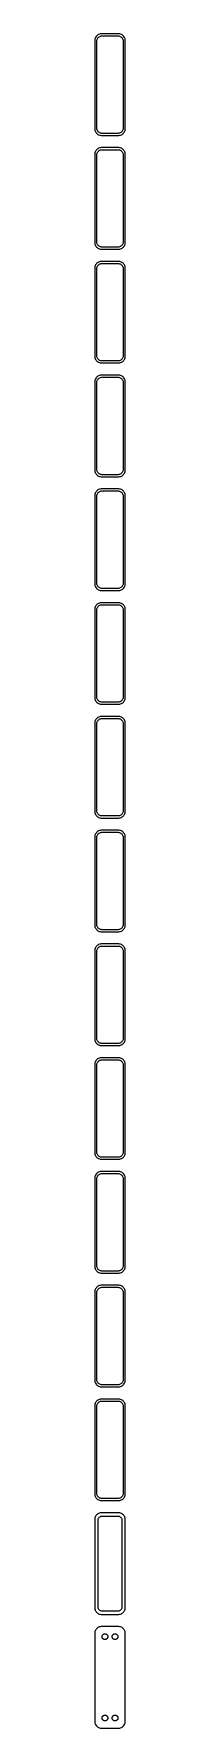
# Model space of a CAD drawing. Header units: metres. Extents: x -11 to 11, y 1223 to 2473.
import ezdxf

# ---------------------------------------------------------------- set-up
doc = ezdxf.new("R2010")
doc.units = ezdxf.units.M

msp = doc.modelspace()

# ---------------------------------------------------------------- linework, layer by layer
for p, q in [((-11.2106, 2469.13), (-11.25, 2468.5)), ((-11.25, 2468.5), (-11.25, 2403.5)), ((-11.0929, 2469.74), (-11.2106, 2469.13)), ((-10.8989, 2470.34), (-11.0929, 2469.74)), ((-10.6315, 2470.91), (-10.8989, 2470.34)), ((-10.2951, 2471.44), (-10.6315, 2470.91)), ((-9.89484, 2471.92), (-10.2951, 2471.44)), ((-9.43712, 2472.35), (-9.89484, 2471.92)), ((-9.75, 2468), (-9.71844, 2468.5)), ((-9.75, 2404), (-9.75, 2468)), ((-9.71844, 2468.5), (-9.62433, 2468.99)), ((-9.62433, 2468.99), (-9.4691, 2469.47)), ((-9.4691, 2469.47), (-9.25522, 2469.93)), ((-8.92912, 2472.72), (-9.43712, 2472.35)), ((-9.25522, 2469.93), (-8.98605, 2470.35)), ((-8.98605, 2470.35), (-8.66586, 2470.74)), ((-8.37889, 2473.02), (-8.92912, 2472.72)), ((-8.66586, 2470.74), (-8.29968, 2471.08)), ((-7.79507, 2473.26), (-8.37889, 2473.02)), ((-8.29968, 2471.08), (-7.8933, 2471.38)), ((-7.8933, 2471.38), (-7.45311, 2471.62)), ((-7.1869, 2473.41), (-7.79507, 2473.26)), ((-7.45311, 2471.62), (-6.98605, 2471.8)), ((-6.56395, 2473.49), (-7.1869, 2473.41)), ((-6.98605, 2471.8), (-6.49951, 2471.93)), ((6.56395, 2473.49), (-6.56395, 2473.49)), ((-6.49951, 2471.93), (-6.00116, 2471.99)), ((-6.00116, 2471.99), (6.00116, 2471.99)), ((6.00116, 2471.99), (6.49951, 2471.93)), ((6.49951, 2471.93), (6.98605, 2471.8)), ((7.1869, 2473.41), (6.56395, 2473.49)), ((6.98605, 2471.8), (7.45311, 2471.62)), ((7.79507, 2473.26), (7.1869, 2473.41)), ((7.45311, 2471.62), (7.8933, 2471.38)), ((8.37889, 2473.02), (7.79507, 2473.26)), ((7.8933, 2471.38), (8.29968, 2471.08)), ((8.29968, 2471.08), (8.66586, 2470.74)), ((8.92912, 2472.72), (8.37889, 2473.02)), ((8.66586, 2470.74), (8.98605, 2470.35)), ((9.43712, 2472.35), (8.92912, 2472.72)), ((8.98605, 2470.35), (9.25522, 2469.93)), ((9.25522, 2469.93), (9.4691, 2469.47)), ((9.89484, 2471.92), (9.43712, 2472.35)), ((9.4691, 2469.47), (9.62433, 2468.99)), ((9.62433, 2468.99), (9.71844, 2468.5)), ((9.71844, 2468.5), (9.75, 2468)), ((9.75, 2468), (9.75, 2404)), ((10.2951, 2471.44), (9.89484, 2471.92)), ((10.6315, 2470.91), (10.2951, 2471.44)), ((10.8989, 2470.34), (10.6315, 2470.91)), ((11.0929, 2469.74), (10.8989, 2470.34)), ((11.2106, 2469.13), (11.0929, 2469.74)), ((11.25, 2468.5), (11.2106, 2469.13)), ((11.25, 2403.5), (11.25, 2468.5)), ((-11.25, 2403.5), (-11.2106, 2402.87)), ((-11.2106, 2402.87), (-11.0929, 2402.26)), ((-11.0929, 2402.26), (-10.8989, 2401.66)), ((-9.71844, 2403.5), (-9.75, 2404)), ((-9.62433, 2403.01), (-9.71844, 2403.5)), ((-9.4691, 2402.53), (-9.62433, 2403.01)), ((-9.25522, 2402.07), (-9.4691, 2402.53)), ((-8.98605, 2401.65), (-9.25522, 2402.07)), ((9.25522, 2402.07), (8.98605, 2401.65)), ((9.4691, 2402.53), (9.25522, 2402.07)), ((9.62433, 2403.01), (9.4691, 2402.53)), ((9.71844, 2403.5), (9.62433, 2403.01)), ((9.75, 2404), (9.71844, 2403.5)), ((10.8989, 2401.66), (11.0929, 2402.26)), ((11.0929, 2402.26), (11.2106, 2402.87)), ((11.2106, 2402.87), (11.25, 2403.5)), ((-10.8989, 2401.66), (-10.6315, 2401.09)), ((-10.6315, 2401.09), (-10.2951, 2400.56)), ((-10.2951, 2400.56), (-9.89484, 2400.08)), ((-9.89484, 2400.08), (-9.43712, 2399.65)), ((-9.43712, 2399.65), (-8.92912, 2399.28)), ((-8.66586, 2401.26), (-8.98605, 2401.65)), ((-8.92912, 2399.28), (-8.37889, 2398.98)), ((-8.29968, 2400.92), (-8.66586, 2401.26)), ((-8.37889, 2398.98), (-7.79507, 2398.74)), ((-7.8933, 2400.62), (-8.29968, 2400.92)), ((-7.45311, 2400.38), (-7.8933, 2400.62)), ((-7.79507, 2398.74), (-7.1869, 2398.59)), ((-7.1869, 2389.41), (-7.79507, 2389.26)), ((-6.98605, 2400.2), (-7.45311, 2400.38)), ((-7.1869, 2398.59), (-6.56395, 2398.51)), ((-6.56395, 2389.49), (-7.1869, 2389.41)), ((-6.49951, 2400.07), (-6.98605, 2400.2)), ((-6.56395, 2398.51), (6.56395, 2398.51)), ((6.56395, 2389.49), (-6.56395, 2389.49)), ((-6.00116, 2400.01), (-6.49951, 2400.07)), ((6.00116, 2400.01), (-6.00116, 2400.01)), ((6.49951, 2400.07), (6.00116, 2400.01)), ((6.98605, 2400.2), (6.49951, 2400.07)), ((6.56395, 2398.51), (7.1869, 2398.59)), ((7.1869, 2389.41), (6.56395, 2389.49)), ((7.45311, 2400.38), (6.98605, 2400.2)), ((7.1869, 2398.59), (7.79507, 2398.74)), ((7.79507, 2389.26), (7.1869, 2389.41)), ((7.8933, 2400.62), (7.45311, 2400.38)), ((7.79507, 2398.74), (8.37889, 2398.98)), ((8.29968, 2400.92), (7.8933, 2400.62)), ((8.66586, 2401.26), (8.29968, 2400.92)), ((8.37889, 2398.98), (8.92912, 2399.28)), ((8.98605, 2401.65), (8.66586, 2401.26)), ((8.92912, 2399.28), (9.43712, 2399.65)), ((9.43712, 2399.65), (9.89484, 2400.08)), ((9.89484, 2400.08), (10.2951, 2400.56)), ((10.2951, 2400.56), (10.6315, 2401.09)), ((10.6315, 2401.09), (10.8989, 2401.66)), ((-11.2106, 2385.13), (-11.25, 2384.5)), ((-11.25, 2384.5), (-11.25, 2319.5)), ((-11.0929, 2385.74), (-11.2106, 2385.13)), ((-10.8989, 2386.34), (-11.0929, 2385.74)), ((-10.6315, 2386.91), (-10.8989, 2386.34)), ((-10.2951, 2387.44), (-10.6315, 2386.91)), ((-9.89484, 2387.92), (-10.2951, 2387.44)), ((-9.43712, 2388.35), (-9.89484, 2387.92)), ((-9.75, 2384), (-9.71844, 2384.5)), ((-9.75, 2320), (-9.75, 2384)), ((-9.71844, 2384.5), (-9.62433, 2384.99)), ((-9.62433, 2384.99), (-9.4691, 2385.47)), ((-9.4691, 2385.47), (-9.25522, 2385.93)), ((-8.92912, 2388.72), (-9.43712, 2388.35)), ((-9.25522, 2385.93), (-8.98605, 2386.35)), ((-8.98605, 2386.35), (-8.66586, 2386.74)), ((-8.37889, 2389.02), (-8.92912, 2388.72)), ((-8.66586, 2386.74), (-8.29968, 2387.08)), ((-7.79507, 2389.26), (-8.37889, 2389.02)), ((-8.29968, 2387.08), (-7.8933, 2387.38)), ((-7.8933, 2387.38), (-7.45311, 2387.62)), ((-7.45311, 2387.62), (-6.98605, 2387.8)), ((-6.98605, 2387.8), (-6.49951, 2387.93)), ((-6.49951, 2387.93), (-6.00116, 2387.99)), ((-6.00116, 2387.99), (6.00116, 2387.99)), ((6.00116, 2387.99), (6.49951, 2387.93)), ((6.49951, 2387.93), (6.98605, 2387.8)), ((6.98605, 2387.8), (7.45311, 2387.62)), ((7.45311, 2387.62), (7.8933, 2387.38)), ((8.37889, 2389.02), (7.79507, 2389.26)), ((7.8933, 2387.38), (8.29968, 2387.08)), ((8.29968, 2387.08), (8.66586, 2386.74)), ((8.92912, 2388.72), (8.37889, 2389.02)), ((8.66586, 2386.74), (8.98605, 2386.35)), ((9.43712, 2388.35), (8.92912, 2388.72)), ((8.98605, 2386.35), (9.25522, 2385.93)), ((9.25522, 2385.93), (9.4691, 2385.47)), ((9.89484, 2387.92), (9.43712, 2388.35)), ((9.4691, 2385.47), (9.62433, 2384.99)), ((9.62433, 2384.99), (9.71844, 2384.5)), ((9.71844, 2384.5), (9.75, 2384)), ((9.75, 2384), (9.75, 2320)), ((10.2951, 2387.44), (9.89484, 2387.92)), ((10.6315, 2386.91), (10.2951, 2387.44)), ((10.8989, 2386.34), (10.6315, 2386.91)), ((11.0929, 2385.74), (10.8989, 2386.34)), ((11.2106, 2385.13), (11.0929, 2385.74)), ((11.25, 2384.5), (11.2106, 2385.13)), ((11.25, 2319.5), (11.25, 2384.5)), ((-11.25, 2319.5), (-11.2106, 2318.87)), ((-11.2106, 2318.87), (-11.0929, 2318.26)), ((-11.0929, 2318.26), (-10.8989, 2317.66)), ((-10.8989, 2317.66), (-10.6315, 2317.09)), ((-10.6315, 2317.09), (-10.2951, 2316.56)), ((-10.2951, 2316.56), (-9.89484, 2316.08)), ((-9.89484, 2316.08), (-9.43712, 2315.65)), ((-9.71844, 2319.5), (-9.75, 2320)), ((-9.62433, 2319.01), (-9.71844, 2319.5)), ((-9.4691, 2318.53), (-9.62433, 2319.01)), ((-9.25522, 2318.07), (-9.4691, 2318.53)), ((-9.43712, 2315.65), (-8.92912, 2315.28)), ((-8.98605, 2317.65), (-9.25522, 2318.07)), ((-8.66586, 2317.26), (-8.98605, 2317.65)), ((-8.92912, 2315.28), (-8.37889, 2314.98)), ((-8.29968, 2316.92), (-8.66586, 2317.26)), ((-8.37889, 2314.98), (-7.79507, 2314.74)), ((-7.8933, 2316.62), (-8.29968, 2316.92)), ((-7.45311, 2316.38), (-7.8933, 2316.62)), ((-7.79507, 2314.74), (-7.1869, 2314.59)), ((-6.98605, 2316.2), (-7.45311, 2316.38)), ((-7.1869, 2314.59), (-6.56395, 2314.51)), ((-6.49951, 2316.07), (-6.98605, 2316.2)), ((-6.56395, 2314.51), (6.56395, 2314.51)), ((-6.00116, 2316.01), (-6.49951, 2316.07)), ((6.00116, 2316.01), (-6.00116, 2316.01)), ((6.49951, 2316.07), (6.00116, 2316.01)), ((6.98605, 2316.2), (6.49951, 2316.07)), ((6.56395, 2314.51), (7.1869, 2314.59)), ((7.45311, 2316.38), (6.98605, 2316.2)), ((7.1869, 2314.59), (7.79507, 2314.74)), ((7.8933, 2316.62), (7.45311, 2316.38)), ((7.79507, 2314.74), (8.37889, 2314.98)), ((8.29968, 2316.92), (7.8933, 2316.62)), ((8.66586, 2317.26), (8.29968, 2316.92)), ((8.37889, 2314.98), (8.92912, 2315.28)), ((8.98605, 2317.65), (8.66586, 2317.26)), ((8.92912, 2315.28), (9.43712, 2315.65)), ((9.25522, 2318.07), (8.98605, 2317.65)), ((9.4691, 2318.53), (9.25522, 2318.07)), ((9.43712, 2315.65), (9.89484, 2316.08)), ((9.62433, 2319.01), (9.4691, 2318.53)), ((9.71844, 2319.5), (9.62433, 2319.01)), ((9.75, 2320), (9.71844, 2319.5)), ((9.89484, 2316.08), (10.2951, 2316.56)), ((10.2951, 2316.56), (10.6315, 2317.09)), ((10.6315, 2317.09), (10.8989, 2317.66)), ((10.8989, 2317.66), (11.0929, 2318.26)), ((11.0929, 2318.26), (11.2106, 2318.87)), ((11.2106, 2318.87), (11.25, 2319.5)), ((-10.8989, 2302.34), (-11.0929, 2301.74)), ((-10.6315, 2302.91), (-10.8989, 2302.34)), ((-10.2951, 2303.44), (-10.6315, 2302.91)), ((-9.89484, 2303.92), (-10.2951, 2303.44)), ((-9.43712, 2304.35), (-9.89484, 2303.92)), ((-9.4691, 2301.47), (-9.25522, 2301.93)), ((-8.92912, 2304.72), (-9.43712, 2304.35)), ((-9.25522, 2301.93), (-8.98605, 2302.35)), ((-8.98605, 2302.35), (-8.66586, 2302.74)), ((-8.37889, 2305.02), (-8.92912, 2304.72)), ((-8.66586, 2302.74), (-8.29968, 2303.08)), ((-7.79507, 2305.26), (-8.37889, 2305.02)), ((-8.29968, 2303.08), (-7.8933, 2303.38)), ((-7.8933, 2303.38), (-7.45311, 2303.62)), ((-7.1869, 2305.41), (-7.79507, 2305.26)), ((-7.45311, 2303.62), (-6.98605, 2303.8)), ((-6.56395, 2305.49), (-7.1869, 2305.41)), ((-6.98605, 2303.8), (-6.49951, 2303.93)), ((6.56395, 2305.49), (-6.56395, 2305.49)), ((-6.49951, 2303.93), (-6.00116, 2303.99)), ((-6.00116, 2303.99), (6.00116, 2303.99)), ((6.00116, 2303.99), (6.49951, 2303.93)), ((6.49951, 2303.93), (6.98605, 2303.8)), ((7.1869, 2305.41), (6.56395, 2305.49)), ((6.98605, 2303.8), (7.45311, 2303.62)), ((7.79507, 2305.26), (7.1869, 2305.41)), ((7.45311, 2303.62), (7.8933, 2303.38)), ((8.37889, 2305.02), (7.79507, 2305.26)), ((7.8933, 2303.38), (8.29968, 2303.08)), ((8.29968, 2303.08), (8.66586, 2302.74)), ((8.92912, 2304.72), (8.37889, 2305.02)), ((8.66586, 2302.74), (8.98605, 2302.35)), ((9.43712, 2304.35), (8.92912, 2304.72)), ((8.98605, 2302.35), (9.25522, 2301.93)), ((9.25522, 2301.93), (9.4691, 2301.47)), ((9.89484, 2303.92), (9.43712, 2304.35)), ((10.2951, 2303.44), (9.89484, 2303.92)), ((10.6315, 2302.91), (10.2951, 2303.44)), ((10.8989, 2302.34), (10.6315, 2302.91)), ((11.0929, 2301.74), (10.8989, 2302.34)), ((-11.2106, 2301.13), (-11.25, 2300.5)), ((-11.25, 2300.5), (-11.25, 2235.5)), ((-11.0929, 2301.74), (-11.2106, 2301.13)), ((-9.75, 2300), (-9.71844, 2300.5)), ((-9.75, 2236), (-9.75, 2300)), ((-9.71844, 2300.5), (-9.62433, 2300.99)), ((-9.62433, 2300.99), (-9.4691, 2301.47)), ((9.4691, 2301.47), (9.62433, 2300.99)), ((9.62433, 2300.99), (9.71844, 2300.5)), ((9.71844, 2300.5), (9.75, 2300)), ((9.75, 2300), (9.75, 2236)), ((11.2106, 2301.13), (11.0929, 2301.74)), ((11.25, 2300.5), (11.2106, 2301.13)), ((11.25, 2235.5), (11.25, 2300.5)), ((-11.25, 2235.5), (-11.2106, 2234.87)), ((-11.2106, 2234.87), (-11.0929, 2234.26)), ((-11.0929, 2234.26), (-10.8989, 2233.66)), ((-10.8989, 2233.66), (-10.6315, 2233.09)), ((-10.6315, 2233.09), (-10.2951, 2232.56)), ((-10.2951, 2232.56), (-9.89484, 2232.08)), ((-9.89484, 2232.08), (-9.43712, 2231.65)), ((-9.71844, 2235.5), (-9.75, 2236)), ((-9.62433, 2235.01), (-9.71844, 2235.5)), ((-9.4691, 2234.53), (-9.62433, 2235.01)), ((-9.25522, 2234.07), (-9.4691, 2234.53)), ((-9.43712, 2231.65), (-8.92912, 2231.28)), ((-8.98605, 2233.65), (-9.25522, 2234.07)), ((-8.66586, 2233.26), (-8.98605, 2233.65)), ((-8.92912, 2231.28), (-8.37889, 2230.98)), ((-8.29968, 2232.92), (-8.66586, 2233.26)), ((-8.37889, 2230.98), (-7.79507, 2230.74)), ((-7.8933, 2232.62), (-8.29968, 2232.92)), ((-7.45311, 2232.38), (-7.8933, 2232.62)), ((-7.79507, 2230.74), (-7.1869, 2230.59)), ((-6.98605, 2232.2), (-7.45311, 2232.38)), ((-7.1869, 2230.59), (-6.56395, 2230.51)), ((-6.49951, 2232.07), (-6.98605, 2232.2)), ((-6.56395, 2230.51), (6.56395, 2230.51)), ((-6.00116, 2232.01), (-6.49951, 2232.07)), ((6.00116, 2232.01), (-6.00116, 2232.01)), ((6.49951, 2232.07), (6.00116, 2232.01)), ((6.98605, 2232.2), (6.49951, 2232.07)), ((6.56395, 2230.51), (7.1869, 2230.59)), ((7.45311, 2232.38), (6.98605, 2232.2)), ((7.1869, 2230.59), (7.79507, 2230.74)), ((7.8933, 2232.62), (7.45311, 2232.38)), ((7.79507, 2230.74), (8.37889, 2230.98)), ((8.29968, 2232.92), (7.8933, 2232.62)), ((8.66586, 2233.26), (8.29968, 2232.92)), ((8.37889, 2230.98), (8.92912, 2231.28)), ((8.98605, 2233.65), (8.66586, 2233.26)), ((8.92912, 2231.28), (9.43712, 2231.65)), ((9.25522, 2234.07), (8.98605, 2233.65)), ((9.4691, 2234.53), (9.25522, 2234.07)), ((9.43712, 2231.65), (9.89484, 2232.08)), ((9.62433, 2235.01), (9.4691, 2234.53)), ((9.71844, 2235.5), (9.62433, 2235.01)), ((9.75, 2236), (9.71844, 2235.5)), ((9.89484, 2232.08), (10.2951, 2232.56)), ((10.2951, 2232.56), (10.6315, 2233.09)), ((10.6315, 2233.09), (10.8989, 2233.66)), ((10.8989, 2233.66), (11.0929, 2234.26)), ((11.0929, 2234.26), (11.2106, 2234.87)), ((11.2106, 2234.87), (11.25, 2235.5)), ((-11.2106, 2217.13), (-11.25, 2216.5)), ((-11.25, 2216.5), (-11.25, 2151.5)), ((-11.0929, 2217.74), (-11.2106, 2217.13)), ((-10.8989, 2218.34), (-11.0929, 2217.74)), ((-10.6315, 2218.91), (-10.8989, 2218.34)), ((-10.2951, 2219.44), (-10.6315, 2218.91)), ((-9.89484, 2219.92), (-10.2951, 2219.44)), ((-9.43712, 2220.35), (-9.89484, 2219.92)), ((-9.75, 2216), (-9.71844, 2216.5)), ((-9.75, 2152), (-9.75, 2216)), ((-9.71844, 2216.5), (-9.62433, 2216.99)), ((-9.62433, 2216.99), (-9.4691, 2217.47)), ((-9.4691, 2217.47), (-9.25522, 2217.93)), ((-8.92912, 2220.72), (-9.43712, 2220.35)), ((-9.25522, 2217.93), (-8.98605, 2218.35)), ((-8.98605, 2218.35), (-8.66586, 2218.74)), ((-8.37889, 2221.02), (-8.92912, 2220.72)), ((-8.66586, 2218.74), (-8.29968, 2219.08)), ((-7.79507, 2221.26), (-8.37889, 2221.02)), ((-8.29968, 2219.08), (-7.8933, 2219.38)), ((-7.8933, 2219.38), (-7.45311, 2219.62)), ((-7.1869, 2221.41), (-7.79507, 2221.26)), ((-7.45311, 2219.62), (-6.98605, 2219.8)), ((-6.56395, 2221.49), (-7.1869, 2221.41)), ((-6.98605, 2219.8), (-6.49951, 2219.93)), ((6.56395, 2221.49), (-6.56395, 2221.49)), ((-6.49951, 2219.93), (-6.00116, 2219.99)), ((-6.00116, 2219.99), (6.00116, 2219.99)), ((6.00116, 2219.99), (6.49951, 2219.93)), ((6.49951, 2219.93), (6.98605, 2219.8)), ((7.1869, 2221.41), (6.56395, 2221.49)), ((6.98605, 2219.8), (7.45311, 2219.62)), ((7.79507, 2221.26), (7.1869, 2221.41)), ((7.45311, 2219.62), (7.8933, 2219.38)), ((8.37889, 2221.02), (7.79507, 2221.26)), ((7.8933, 2219.38), (8.29968, 2219.08)), ((8.29968, 2219.08), (8.66586, 2218.74)), ((8.92912, 2220.72), (8.37889, 2221.02)), ((8.66586, 2218.74), (8.98605, 2218.35)), ((9.43712, 2220.35), (8.92912, 2220.72)), ((8.98605, 2218.35), (9.25522, 2217.93)), ((9.25522, 2217.93), (9.4691, 2217.47)), ((9.89484, 2219.92), (9.43712, 2220.35)), ((9.4691, 2217.47), (9.62433, 2216.99)), ((9.62433, 2216.99), (9.71844, 2216.5)), ((9.71844, 2216.5), (9.75, 2216)), ((9.75, 2216), (9.75, 2152)), ((10.2951, 2219.44), (9.89484, 2219.92)), ((10.6315, 2218.91), (10.2951, 2219.44)), ((10.8989, 2218.34), (10.6315, 2218.91)), ((11.0929, 2217.74), (10.8989, 2218.34)), ((11.2106, 2217.13), (11.0929, 2217.74)), ((11.25, 2216.5), (11.2106, 2217.13)), ((11.25, 2151.5), (11.25, 2216.5)), ((-9.71844, 2151.5), (-9.75, 2152)), ((9.75, 2152), (9.71844, 2151.5)), ((-11.25, 2151.5), (-11.2106, 2150.87)), ((-11.2106, 2150.87), (-11.0929, 2150.26)), ((-11.0929, 2150.26), (-10.8989, 2149.66)), ((-10.8989, 2149.66), (-10.6315, 2149.09)), ((-10.6315, 2149.09), (-10.2951, 2148.56)), ((-10.2951, 2148.56), (-9.89484, 2148.08)), ((-9.89484, 2148.08), (-9.43712, 2147.65)), ((-9.62433, 2151.01), (-9.71844, 2151.5)), ((-9.4691, 2150.53), (-9.62433, 2151.01)), ((-9.25522, 2150.07), (-9.4691, 2150.53)), ((-9.43712, 2147.65), (-8.92912, 2147.28)), ((-8.98605, 2149.65), (-9.25522, 2150.07)), ((-8.66586, 2149.26), (-8.98605, 2149.65)), ((-8.92912, 2147.28), (-8.37889, 2146.98)), ((-8.29968, 2148.92), (-8.66586, 2149.26)), ((-8.37889, 2146.98), (-7.79507, 2146.74)), ((-7.8933, 2148.62), (-8.29968, 2148.92)), ((-7.45311, 2148.38), (-7.8933, 2148.62)), ((-7.79507, 2146.74), (-7.1869, 2146.59)), ((-6.98605, 2148.2), (-7.45311, 2148.38)), ((-7.1869, 2146.59), (-6.56395, 2146.51)), ((-6.49951, 2148.07), (-6.98605, 2148.2)), ((-6.56395, 2146.51), (6.56395, 2146.51)), ((-6.00116, 2148.01), (-6.49951, 2148.07)), ((6.00116, 2148.01), (-6.00116, 2148.01)), ((6.49951, 2148.07), (6.00116, 2148.01)), ((6.98605, 2148.2), (6.49951, 2148.07)), ((6.56395, 2146.51), (7.1869, 2146.59)), ((7.45311, 2148.38), (6.98605, 2148.2)), ((7.1869, 2146.59), (7.79507, 2146.74)), ((7.8933, 2148.62), (7.45311, 2148.38)), ((7.79507, 2146.74), (8.37889, 2146.98)), ((8.29968, 2148.92), (7.8933, 2148.62)), ((8.66586, 2149.26), (8.29968, 2148.92)), ((8.37889, 2146.98), (8.92912, 2147.28)), ((8.98605, 2149.65), (8.66586, 2149.26)), ((8.92912, 2147.28), (9.43712, 2147.65)), ((9.25522, 2150.07), (8.98605, 2149.65)), ((9.4691, 2150.53), (9.25522, 2150.07)), ((9.43712, 2147.65), (9.89484, 2148.08)), ((9.62433, 2151.01), (9.4691, 2150.53)), ((9.71844, 2151.5), (9.62433, 2151.01)), ((9.89484, 2148.08), (10.2951, 2148.56)), ((10.2951, 2148.56), (10.6315, 2149.09)), ((10.6315, 2149.09), (10.8989, 2149.66)), ((10.8989, 2149.66), (11.0929, 2150.26)), ((11.0929, 2150.26), (11.2106, 2150.87)), ((11.2106, 2150.87), (11.25, 2151.5)), ((-11.2106, 2133.13), (-11.25, 2132.5)), ((-11.25, 2132.5), (-11.25, 2067.5)), ((-11.0929, 2133.74), (-11.2106, 2133.13)), ((-10.8989, 2134.34), (-11.0929, 2133.74)), ((-10.6315, 2134.91), (-10.8989, 2134.34)), ((-10.2951, 2135.44), (-10.6315, 2134.91)), ((-9.89484, 2135.92), (-10.2951, 2135.44)), ((-9.43712, 2136.35), (-9.89484, 2135.92)), ((-9.75, 2132), (-9.71844, 2132.5)), ((-9.75, 2068), (-9.75, 2132)), ((-9.71844, 2132.5), (-9.62433, 2132.99)), ((-9.62433, 2132.99), (-9.4691, 2133.47)), ((-9.4691, 2133.47), (-9.25522, 2133.93)), ((-8.92912, 2136.72), (-9.43712, 2136.35)), ((-9.25522, 2133.93), (-8.98605, 2134.35)), ((-8.98605, 2134.35), (-8.66586, 2134.74)), ((-8.37889, 2137.02), (-8.92912, 2136.72)), ((-8.66586, 2134.74), (-8.29968, 2135.08)), ((-7.79507, 2137.26), (-8.37889, 2137.02)), ((-8.29968, 2135.08), (-7.8933, 2135.38)), ((-7.8933, 2135.38), (-7.45311, 2135.62)), ((-7.1869, 2137.41), (-7.79507, 2137.26)), ((-7.45311, 2135.62), (-6.98605, 2135.8)), ((-6.56395, 2137.49), (-7.1869, 2137.41)), ((-6.98605, 2135.8), (-6.49951, 2135.93)), ((6.56395, 2137.49), (-6.56395, 2137.49)), ((-6.49951, 2135.93), (-6.00116, 2135.99)), ((-6.00116, 2135.99), (6.00116, 2135.99)), ((6.00116, 2135.99), (6.49951, 2135.93)), ((6.49951, 2135.93), (6.98605, 2135.8)), ((7.1869, 2137.41), (6.56395, 2137.49)), ((6.98605, 2135.8), (7.45311, 2135.62)), ((7.79507, 2137.26), (7.1869, 2137.41)), ((7.45311, 2135.62), (7.8933, 2135.38)), ((8.37889, 2137.02), (7.79507, 2137.26)), ((7.8933, 2135.38), (8.29968, 2135.08)), ((8.29968, 2135.08), (8.66586, 2134.74)), ((8.92912, 2136.72), (8.37889, 2137.02)), ((8.66586, 2134.74), (8.98605, 2134.35)), ((9.43712, 2136.35), (8.92912, 2136.72)), ((8.98605, 2134.35), (9.25522, 2133.93)), ((9.25522, 2133.93), (9.4691, 2133.47)), ((9.89484, 2135.92), (9.43712, 2136.35)), ((9.4691, 2133.47), (9.62433, 2132.99)), ((9.62433, 2132.99), (9.71844, 2132.5)), ((9.71844, 2132.5), (9.75, 2132)), ((9.75, 2132), (9.75, 2068)), ((10.2951, 2135.44), (9.89484, 2135.92)), ((10.6315, 2134.91), (10.2951, 2135.44)), ((10.8989, 2134.34), (10.6315, 2134.91)), ((11.0929, 2133.74), (10.8989, 2134.34)), ((11.2106, 2133.13), (11.0929, 2133.74)), ((11.25, 2132.5), (11.2106, 2133.13)), ((11.25, 2067.5), (11.25, 2132.5)), ((-11.25, 2067.5), (-11.2106, 2066.87)), ((-11.2106, 2066.87), (-11.0929, 2066.26)), ((-11.0929, 2066.26), (-10.8989, 2065.66)), ((-10.8989, 2065.66), (-10.6315, 2065.09)), ((-10.6315, 2065.09), (-10.2951, 2064.56)), ((-10.2951, 2064.56), (-9.89484, 2064.08)), ((-9.71844, 2067.5), (-9.75, 2068)), ((-9.62433, 2067.01), (-9.71844, 2067.5)), ((-9.4691, 2066.53), (-9.62433, 2067.01)), ((-9.25522, 2066.07), (-9.4691, 2066.53)), ((-8.98605, 2065.65), (-9.25522, 2066.07)), ((-8.66586, 2065.26), (-8.98605, 2065.65)), ((-8.29968, 2064.92), (-8.66586, 2065.26)), ((-7.8933, 2064.62), (-8.29968, 2064.92)), ((-7.45311, 2064.38), (-7.8933, 2064.62)), ((-6.98605, 2064.2), (-7.45311, 2064.38)), ((-6.49951, 2064.07), (-6.98605, 2064.2)), ((6.98605, 2064.2), (6.49951, 2064.07)), ((7.45311, 2064.38), (6.98605, 2064.2)), ((7.8933, 2064.62), (7.45311, 2064.38)), ((8.29968, 2064.92), (7.8933, 2064.62)), ((8.66586, 2065.26), (8.29968, 2064.92)), ((8.98605, 2065.65), (8.66586, 2065.26)), ((9.25522, 2066.07), (8.98605, 2065.65)), ((9.4691, 2066.53), (9.25522, 2066.07)), ((9.62433, 2067.01), (9.4691, 2066.53)), ((9.71844, 2067.5), (9.62433, 2067.01)), ((9.75, 2068), (9.71844, 2067.5)), ((9.89484, 2064.08), (10.2951, 2064.56)), ((10.2951, 2064.56), (10.6315, 2065.09)), ((10.6315, 2065.09), (10.8989, 2065.66)), ((10.8989, 2065.66), (11.0929, 2066.26)), ((11.0929, 2066.26), (11.2106, 2066.87)), ((11.2106, 2066.87), (11.25, 2067.5)), ((-9.89484, 2051.92), (-10.2951, 2051.44)), ((-9.89484, 2064.08), (-9.43712, 2063.65)), ((-9.43712, 2052.35), (-9.89484, 2051.92)), ((-9.43712, 2063.65), (-8.92912, 2063.28)), ((-8.92912, 2052.72), (-9.43712, 2052.35)), ((-8.92912, 2063.28), (-8.37889, 2062.98)), ((-8.37889, 2053.02), (-8.92912, 2052.72)), ((-8.37889, 2062.98), (-7.79507, 2062.74)), ((-7.79507, 2053.26), (-8.37889, 2053.02)), ((-7.8933, 2051.38), (-7.45311, 2051.62)), ((-7.79507, 2062.74), (-7.1869, 2062.59)), ((-7.1869, 2053.41), (-7.79507, 2053.26)), ((-7.45311, 2051.62), (-6.98605, 2051.8)), ((-7.1869, 2062.59), (-6.56395, 2062.51)), ((-6.56395, 2053.49), (-7.1869, 2053.41)), ((-6.98605, 2051.8), (-6.49951, 2051.93)), ((-6.56395, 2062.51), (6.56395, 2062.51)), ((6.56395, 2053.49), (-6.56395, 2053.49)), ((-6.00116, 2064.01), (-6.49951, 2064.07)), ((-6.49951, 2051.93), (-6.00116, 2051.99)), ((6.00116, 2064.01), (-6.00116, 2064.01)), ((-6.00116, 2051.99), (6.00116, 2051.99)), ((6.49951, 2064.07), (6.00116, 2064.01)), ((6.00116, 2051.99), (6.49951, 2051.93)), ((6.49951, 2051.93), (6.98605, 2051.8)), ((6.56395, 2062.51), (7.1869, 2062.59)), ((7.1869, 2053.41), (6.56395, 2053.49)), ((6.98605, 2051.8), (7.45311, 2051.62)), ((7.1869, 2062.59), (7.79507, 2062.74)), ((7.79507, 2053.26), (7.1869, 2053.41)), ((7.45311, 2051.62), (7.8933, 2051.38)), ((7.79507, 2062.74), (8.37889, 2062.98)), ((8.37889, 2053.02), (7.79507, 2053.26)), ((8.37889, 2062.98), (8.92912, 2063.28)), ((8.92912, 2052.72), (8.37889, 2053.02)), ((8.92912, 2063.28), (9.43712, 2063.65)), ((9.43712, 2052.35), (8.92912, 2052.72)), ((9.43712, 2063.65), (9.89484, 2064.08)), ((9.89484, 2051.92), (9.43712, 2052.35)), ((10.2951, 2051.44), (9.89484, 2051.92)), ((-11.2106, 2049.13), (-11.25, 2048.5)), ((-11.25, 2048.5), (-11.25, 1983.5)), ((-11.0929, 2049.74), (-11.2106, 2049.13)), ((-10.8989, 2050.34), (-11.0929, 2049.74)), ((-10.6315, 2050.91), (-10.8989, 2050.34)), ((-10.2951, 2051.44), (-10.6315, 2050.91)), ((-9.75, 2048), (-9.71844, 2048.5)), ((-9.75, 1984), (-9.75, 2048)), ((-9.71844, 2048.5), (-9.62433, 2048.99)), ((-9.62433, 2048.99), (-9.4691, 2049.47)), ((-9.4691, 2049.47), (-9.25522, 2049.93)), ((-9.25522, 2049.93), (-8.98605, 2050.35)), ((-8.98605, 2050.35), (-8.66586, 2050.74)), ((-8.66586, 2050.74), (-8.29968, 2051.08)), ((-8.29968, 2051.08), (-7.8933, 2051.38)), ((7.8933, 2051.38), (8.29968, 2051.08)), ((8.29968, 2051.08), (8.66586, 2050.74)), ((8.66586, 2050.74), (8.98605, 2050.35)), ((8.98605, 2050.35), (9.25522, 2049.93)), ((9.25522, 2049.93), (9.4691, 2049.47)), ((9.4691, 2049.47), (9.62433, 2048.99)), ((9.62433, 2048.99), (9.71844, 2048.5)), ((9.71844, 2048.5), (9.75, 2048)), ((9.75, 2048), (9.75, 1984)), ((10.6315, 2050.91), (10.2951, 2051.44)), ((10.8989, 2050.34), (10.6315, 2050.91)), ((11.0929, 2049.74), (10.8989, 2050.34)), ((11.2106, 2049.13), (11.0929, 2049.74)), ((11.25, 2048.5), (11.2106, 2049.13)), ((11.25, 1983.5), (11.25, 2048.5)), ((-11.25, 1983.5), (-11.2106, 1982.87)), ((-11.2106, 1982.87), (-11.0929, 1982.26)), ((-11.0929, 1982.26), (-10.8989, 1981.66)), ((-10.8989, 1981.66), (-10.6315, 1981.09)), ((-10.6315, 1981.09), (-10.2951, 1980.56)), ((-10.2951, 1980.56), (-9.89484, 1980.08)), ((-9.89484, 1980.08), (-9.43712, 1979.65)), ((-9.71844, 1983.5), (-9.75, 1984)), ((-9.62433, 1983.01), (-9.71844, 1983.5)), ((-9.4691, 1982.53), (-9.62433, 1983.01)), ((-9.25522, 1982.07), (-9.4691, 1982.53)), ((-9.43712, 1979.65), (-8.92912, 1979.28)), ((-8.98605, 1981.65), (-9.25522, 1982.07)), ((-8.66586, 1981.26), (-8.98605, 1981.65)), ((-8.92912, 1979.28), (-8.37889, 1978.98)), ((-8.29968, 1980.92), (-8.66586, 1981.26)), ((-8.37889, 1978.98), (-7.79507, 1978.74)), ((-7.8933, 1980.62), (-8.29968, 1980.92)), ((-7.45311, 1980.38), (-7.8933, 1980.62)), ((-7.79507, 1978.74), (-7.1869, 1978.59)), ((-6.98605, 1980.2), (-7.45311, 1980.38)), ((-7.1869, 1978.59), (-6.56395, 1978.51)), ((-6.49951, 1980.07), (-6.98605, 1980.2)), ((-6.56395, 1978.51), (6.56395, 1978.51)), ((-6.00116, 1980.01), (-6.49951, 1980.07)), ((6.00116, 1980.01), (-6.00116, 1980.01)), ((6.49951, 1980.07), (6.00116, 1980.01)), ((6.98605, 1980.2), (6.49951, 1980.07)), ((6.56395, 1978.51), (7.1869, 1978.59)), ((7.45311, 1980.38), (6.98605, 1980.2)), ((7.1869, 1978.59), (7.79507, 1978.74)), ((7.8933, 1980.62), (7.45311, 1980.38)), ((7.79507, 1978.74), (8.37889, 1978.98)), ((8.29968, 1980.92), (7.8933, 1980.62)), ((8.66586, 1981.26), (8.29968, 1980.92)), ((8.37889, 1978.98), (8.92912, 1979.28)), ((8.98605, 1981.65), (8.66586, 1981.26)), ((8.92912, 1979.28), (9.43712, 1979.65)), ((9.25522, 1982.07), (8.98605, 1981.65)), ((9.4691, 1982.53), (9.25522, 1982.07)), ((9.43712, 1979.65), (9.89484, 1980.08)), ((9.62433, 1983.01), (9.4691, 1982.53)), ((9.71844, 1983.5), (9.62433, 1983.01)), ((9.75, 1984), (9.71844, 1983.5)), ((9.89484, 1980.08), (10.2951, 1980.56)), ((10.2951, 1980.56), (10.6315, 1981.09)), ((10.6315, 1981.09), (10.8989, 1981.66)), ((10.8989, 1981.66), (11.0929, 1982.26)), ((11.0929, 1982.26), (11.2106, 1982.87)), ((11.2106, 1982.87), (11.25, 1983.5)), ((-11.2106, 1965.13), (-11.25, 1964.5)), ((-11.25, 1964.5), (-11.25, 1899.5)), ((-11.0929, 1965.74), (-11.2106, 1965.13)), ((-10.8989, 1966.34), (-11.0929, 1965.74)), ((-10.6315, 1966.91), (-10.8989, 1966.34)), ((-10.2951, 1967.44), (-10.6315, 1966.91)), ((-9.89484, 1967.92), (-10.2951, 1967.44)), ((-9.43712, 1968.35), (-9.89484, 1967.92)), ((-9.75, 1964), (-9.71844, 1964.5)), ((-9.71844, 1964.5), (-9.62433, 1964.99)), ((-9.62433, 1964.99), (-9.4691, 1965.47)), ((-9.4691, 1965.47), (-9.25522, 1965.93)), ((-8.92912, 1968.72), (-9.43712, 1968.35)), ((-9.25522, 1965.93), (-8.98605, 1966.35)), ((-8.98605, 1966.35), (-8.66586, 1966.74)), ((-8.37889, 1969.02), (-8.92912, 1968.72)), ((-8.66586, 1966.74), (-8.29968, 1967.08)), ((-7.79507, 1969.26), (-8.37889, 1969.02)), ((-8.29968, 1967.08), (-7.8933, 1967.38)), ((-7.8933, 1967.38), (-7.45311, 1967.62)), ((-7.1869, 1969.41), (-7.79507, 1969.26)), ((-7.45311, 1967.62), (-6.98605, 1967.8)), ((-6.56395, 1969.49), (-7.1869, 1969.41)), ((-6.98605, 1967.8), (-6.49951, 1967.93)), ((6.56395, 1969.49), (-6.56395, 1969.49)), ((-6.49951, 1967.93), (-6.00116, 1967.99)), ((-6.00116, 1967.99), (6.00116, 1967.99)), ((6.00116, 1967.99), (6.49951, 1967.93)), ((6.49951, 1967.93), (6.98605, 1967.8)), ((7.1869, 1969.41), (6.56395, 1969.49)), ((6.98605, 1967.8), (7.45311, 1967.62)), ((7.79507, 1969.26), (7.1869, 1969.41)), ((7.45311, 1967.62), (7.8933, 1967.38)), ((8.37889, 1969.02), (7.79507, 1969.26)), ((7.8933, 1967.38), (8.29968, 1967.08)), ((8.29968, 1967.08), (8.66586, 1966.74)), ((8.92912, 1968.72), (8.37889, 1969.02)), ((8.66586, 1966.74), (8.98605, 1966.35)), ((9.43712, 1968.35), (8.92912, 1968.72)), ((8.98605, 1966.35), (9.25522, 1965.93)), ((9.25522, 1965.93), (9.4691, 1965.47)), ((9.89484, 1967.92), (9.43712, 1968.35)), ((9.4691, 1965.47), (9.62433, 1964.99)), ((9.62433, 1964.99), (9.71844, 1964.5)), ((9.71844, 1964.5), (9.75, 1964)), ((10.2951, 1967.44), (9.89484, 1967.92)), ((10.6315, 1966.91), (10.2951, 1967.44)), ((10.8989, 1966.34), (10.6315, 1966.91)), ((11.0929, 1965.74), (10.8989, 1966.34)), ((11.2106, 1965.13), (11.0929, 1965.74)), ((11.25, 1964.5), (11.2106, 1965.13)), ((11.25, 1899.5), (11.25, 1964.5)), ((-9.75, 1900), (-9.75, 1964)), ((9.75, 1964), (9.75, 1900)), ((-11.25, 1899.5), (-11.2106, 1898.87)), ((-11.2106, 1898.87), (-11.0929, 1898.26)), ((-11.0929, 1898.26), (-10.8989, 1897.66)), ((-10.8989, 1897.66), (-10.6315, 1897.09)), ((-10.6315, 1897.09), (-10.2951, 1896.56)), ((-10.2951, 1896.56), (-9.89484, 1896.08)), ((-9.89484, 1896.08), (-9.43712, 1895.65)), ((-9.71844, 1899.5), (-9.75, 1900)), ((-9.62433, 1899.01), (-9.71844, 1899.5)), ((-9.4691, 1898.53), (-9.62433, 1899.01)), ((-9.25522, 1898.07), (-9.4691, 1898.53)), ((-9.43712, 1895.65), (-8.92912, 1895.28)), ((-8.98605, 1897.65), (-9.25522, 1898.07)), ((-8.66586, 1897.26), (-8.98605, 1897.65)), ((-8.92912, 1895.28), (-8.37889, 1894.98)), ((-8.29968, 1896.92), (-8.66586, 1897.26)), ((-8.37889, 1894.98), (-7.79507, 1894.74)), ((-7.8933, 1896.62), (-8.29968, 1896.92)), ((-7.45311, 1896.38), (-7.8933, 1896.62)), ((-7.79507, 1894.74), (-7.1869, 1894.59)), ((-6.98605, 1896.2), (-7.45311, 1896.38)), ((-7.1869, 1894.59), (-6.56395, 1894.51)), ((-6.49951, 1896.07), (-6.98605, 1896.2)), ((-6.56395, 1894.51), (6.56395, 1894.51)), ((-6.00116, 1896.01), (-6.49951, 1896.07)), ((6.00116, 1896.01), (-6.00116, 1896.01)), ((6.49951, 1896.07), (6.00116, 1896.01)), ((6.98605, 1896.2), (6.49951, 1896.07)), ((6.56395, 1894.51), (7.1869, 1894.59)), ((7.45311, 1896.38), (6.98605, 1896.2)), ((7.1869, 1894.59), (7.79507, 1894.74)), ((7.8933, 1896.62), (7.45311, 1896.38)), ((7.79507, 1894.74), (8.37889, 1894.98)), ((8.29968, 1896.92), (7.8933, 1896.62)), ((8.66586, 1897.26), (8.29968, 1896.92)), ((8.37889, 1894.98), (8.92912, 1895.28)), ((8.98605, 1897.65), (8.66586, 1897.26)), ((8.92912, 1895.28), (9.43712, 1895.65)), ((9.25522, 1898.07), (8.98605, 1897.65)), ((9.4691, 1898.53), (9.25522, 1898.07)), ((9.43712, 1895.65), (9.89484, 1896.08)), ((9.62433, 1899.01), (9.4691, 1898.53)), ((9.71844, 1899.5), (9.62433, 1899.01)), ((9.75, 1900), (9.71844, 1899.5)), ((9.89484, 1896.08), (10.2951, 1896.56)), ((10.2951, 1896.56), (10.6315, 1897.09)), ((10.6315, 1897.09), (10.8989, 1897.66)), ((10.8989, 1897.66), (11.0929, 1898.26)), ((11.0929, 1898.26), (11.2106, 1898.87)), ((11.2106, 1898.87), (11.25, 1899.5)), ((-11.2106, 1881.13), (-11.25, 1880.5)), ((-11.25, 1880.5), (-11.25, 1815.5)), ((-11.0929, 1881.74), (-11.2106, 1881.13)), ((-10.8989, 1882.34), (-11.0929, 1881.74)), ((-10.6315, 1882.91), (-10.8989, 1882.34)), ((-10.2951, 1883.44), (-10.6315, 1882.91)), ((-9.89484, 1883.92), (-10.2951, 1883.44)), ((-9.43712, 1884.35), (-9.89484, 1883.92)), ((-9.75, 1880), (-9.71844, 1880.5)), ((-9.75, 1816), (-9.75, 1880)), ((-9.71844, 1880.5), (-9.62433, 1880.99)), ((-9.62433, 1880.99), (-9.4691, 1881.47)), ((-9.4691, 1881.47), (-9.25522, 1881.93)), ((-8.92912, 1884.72), (-9.43712, 1884.35)), ((-9.25522, 1881.93), (-8.98605, 1882.35)), ((-8.98605, 1882.35), (-8.66586, 1882.74)), ((-8.37889, 1885.02), (-8.92912, 1884.72)), ((-8.66586, 1882.74), (-8.29968, 1883.08)), ((-7.79507, 1885.26), (-8.37889, 1885.02)), ((-8.29968, 1883.08), (-7.8933, 1883.38)), ((-7.8933, 1883.38), (-7.45311, 1883.62)), ((-7.1869, 1885.41), (-7.79507, 1885.26)), ((-7.45311, 1883.62), (-6.98605, 1883.8)), ((-6.56395, 1885.49), (-7.1869, 1885.41)), ((-6.98605, 1883.8), (-6.49951, 1883.93)), ((6.56395, 1885.49), (-6.56395, 1885.49)), ((-6.49951, 1883.93), (-6.00116, 1883.99)), ((-6.00116, 1883.99), (6.00116, 1883.99)), ((6.00116, 1883.99), (6.49951, 1883.93)), ((6.49951, 1883.93), (6.98605, 1883.8)), ((7.1869, 1885.41), (6.56395, 1885.49)), ((6.98605, 1883.8), (7.45311, 1883.62)), ((7.79507, 1885.26), (7.1869, 1885.41)), ((7.45311, 1883.62), (7.8933, 1883.38)), ((8.37889, 1885.02), (7.79507, 1885.26)), ((7.8933, 1883.38), (8.29968, 1883.08)), ((8.29968, 1883.08), (8.66586, 1882.74)), ((8.92912, 1884.72), (8.37889, 1885.02)), ((8.66586, 1882.74), (8.98605, 1882.35)), ((9.43712, 1884.35), (8.92912, 1884.72)), ((8.98605, 1882.35), (9.25522, 1881.93)), ((9.25522, 1881.93), (9.4691, 1881.47)), ((9.89484, 1883.92), (9.43712, 1884.35)), ((9.4691, 1881.47), (9.62433, 1880.99)), ((9.62433, 1880.99), (9.71844, 1880.5)), ((9.71844, 1880.5), (9.75, 1880)), ((9.75, 1880), (9.75, 1816)), ((10.2951, 1883.44), (9.89484, 1883.92)), ((10.6315, 1882.91), (10.2951, 1883.44)), ((10.8989, 1882.34), (10.6315, 1882.91)), ((11.0929, 1881.74), (10.8989, 1882.34)), ((11.2106, 1881.13), (11.0929, 1881.74)), ((11.25, 1880.5), (11.2106, 1881.13)), ((11.25, 1815.5), (11.25, 1880.5)), ((-11.25, 1815.5), (-11.2106, 1814.87)), ((-11.2106, 1814.87), (-11.0929, 1814.26)), ((-11.0929, 1814.26), (-10.8989, 1813.66)), ((-9.71844, 1815.5), (-9.75, 1816)), ((-9.62433, 1815.01), (-9.71844, 1815.5)), ((-9.4691, 1814.53), (-9.62433, 1815.01)), ((-9.25522, 1814.07), (-9.4691, 1814.53)), ((-8.98605, 1813.65), (-9.25522, 1814.07)), ((9.25522, 1814.07), (8.98605, 1813.65)), ((9.4691, 1814.53), (9.25522, 1814.07)), ((9.62433, 1815.01), (9.4691, 1814.53)), ((9.71844, 1815.5), (9.62433, 1815.01)), ((9.75, 1816), (9.71844, 1815.5)), ((10.8989, 1813.66), (11.0929, 1814.26)), ((11.0929, 1814.26), (11.2106, 1814.87)), ((11.2106, 1814.87), (11.25, 1815.5)), ((-10.8989, 1813.66), (-10.6315, 1813.09)), ((-10.6315, 1813.09), (-10.2951, 1812.56)), ((-10.2951, 1812.56), (-9.89484, 1812.08)), ((-9.89484, 1812.08), (-9.43712, 1811.65)), ((-9.43712, 1811.65), (-8.92912, 1811.28)), ((-8.66586, 1813.26), (-8.98605, 1813.65)), ((-8.92912, 1811.28), (-8.37889, 1810.98)), ((-8.29968, 1812.92), (-8.66586, 1813.26)), ((-8.37889, 1810.98), (-7.79507, 1810.74)), ((-7.8933, 1812.62), (-8.29968, 1812.92)), ((-7.45311, 1812.38), (-7.8933, 1812.62)), ((-7.79507, 1810.74), (-7.1869, 1810.59)), ((-6.98605, 1812.2), (-7.45311, 1812.38)), ((-7.1869, 1810.59), (-6.56395, 1810.51)), ((-6.56395, 1801.49), (-7.1869, 1801.41)), ((-6.49951, 1812.07), (-6.98605, 1812.2)), ((-6.56395, 1810.51), (6.56395, 1810.51)), ((6.56395, 1801.49), (-6.56395, 1801.49)), ((-6.00116, 1812.01), (-6.49951, 1812.07)), ((6.00116, 1812.01), (-6.00116, 1812.01)), ((6.49951, 1812.07), (6.00116, 1812.01)), ((6.98605, 1812.2), (6.49951, 1812.07)), ((6.56395, 1810.51), (7.1869, 1810.59)), ((7.1869, 1801.41), (6.56395, 1801.49)), ((7.45311, 1812.38), (6.98605, 1812.2)), ((7.1869, 1810.59), (7.79507, 1810.74)), ((7.8933, 1812.62), (7.45311, 1812.38)), ((7.79507, 1810.74), (8.37889, 1810.98)), ((8.29968, 1812.92), (7.8933, 1812.62)), ((8.66586, 1813.26), (8.29968, 1812.92)), ((8.37889, 1810.98), (8.92912, 1811.28)), ((8.98605, 1813.65), (8.66586, 1813.26)), ((8.92912, 1811.28), (9.43712, 1811.65)), ((9.43712, 1811.65), (9.89484, 1812.08)), ((9.89484, 1812.08), (10.2951, 1812.56)), ((10.2951, 1812.56), (10.6315, 1813.09)), ((10.6315, 1813.09), (10.8989, 1813.66)), ((-11.2106, 1797.13), (-11.25, 1796.5)), ((-11.25, 1796.5), (-11.25, 1731.5)), ((-11.0929, 1797.74), (-11.2106, 1797.13)), ((-10.8989, 1798.34), (-11.0929, 1797.74)), ((-10.6315, 1798.91), (-10.8989, 1798.34)), ((-10.2951, 1799.44), (-10.6315, 1798.91)), ((-9.89484, 1799.92), (-10.2951, 1799.44)), ((-9.43712, 1800.35), (-9.89484, 1799.92)), ((-9.75, 1796), (-9.71844, 1796.5)), ((-9.75, 1732), (-9.75, 1796)), ((-9.71844, 1796.5), (-9.62433, 1796.99)), ((-9.62433, 1796.99), (-9.4691, 1797.47)), ((-9.4691, 1797.47), (-9.25522, 1797.93)), ((-8.92912, 1800.72), (-9.43712, 1800.35)), ((-9.25522, 1797.93), (-8.98605, 1798.35)), ((-8.98605, 1798.35), (-8.66586, 1798.74)), ((-8.37889, 1801.02), (-8.92912, 1800.72)), ((-8.66586, 1798.74), (-8.29968, 1799.08)), ((-7.79507, 1801.26), (-8.37889, 1801.02)), ((-8.29968, 1799.08), (-7.8933, 1799.38)), ((-7.8933, 1799.38), (-7.45311, 1799.62)), ((-7.1869, 1801.41), (-7.79507, 1801.26)), ((-7.45311, 1799.62), (-6.98605, 1799.8)), ((-6.98605, 1799.8), (-6.49951, 1799.93)), ((-6.49951, 1799.93), (-6.00116, 1799.99)), ((-6.00116, 1799.99), (6.00116, 1799.99)), ((6.00116, 1799.99), (6.49951, 1799.93)), ((6.49951, 1799.93), (6.98605, 1799.8)), ((6.98605, 1799.8), (7.45311, 1799.62)), ((7.79507, 1801.26), (7.1869, 1801.41)), ((7.45311, 1799.62), (7.8933, 1799.38)), ((8.37889, 1801.02), (7.79507, 1801.26)), ((7.8933, 1799.38), (8.29968, 1799.08)), ((8.29968, 1799.08), (8.66586, 1798.74)), ((8.92912, 1800.72), (8.37889, 1801.02)), ((8.66586, 1798.74), (8.98605, 1798.35)), ((9.43712, 1800.35), (8.92912, 1800.72)), ((8.98605, 1798.35), (9.25522, 1797.93)), ((9.25522, 1797.93), (9.4691, 1797.47)), ((9.89484, 1799.92), (9.43712, 1800.35)), ((9.4691, 1797.47), (9.62433, 1796.99)), ((9.62433, 1796.99), (9.71844, 1796.5)), ((9.71844, 1796.5), (9.75, 1796)), ((9.75, 1796), (9.75, 1732)), ((10.2951, 1799.44), (9.89484, 1799.92)), ((10.6315, 1798.91), (10.2951, 1799.44)), ((10.8989, 1798.34), (10.6315, 1798.91)), ((11.0929, 1797.74), (10.8989, 1798.34)), ((11.2106, 1797.13), (11.0929, 1797.74)), ((11.25, 1796.5), (11.2106, 1797.13)), ((11.25, 1731.5), (11.25, 1796.5)), ((-11.25, 1731.5), (-11.2106, 1730.87)), ((-11.2106, 1730.87), (-11.0929, 1730.26)), ((-11.0929, 1730.26), (-10.8989, 1729.66)), ((-10.8989, 1729.66), (-10.6315, 1729.09)), ((-10.6315, 1729.09), (-10.2951, 1728.56)), ((-10.2951, 1728.56), (-9.89484, 1728.08)), ((-9.89484, 1728.08), (-9.43712, 1727.65)), ((-9.71844, 1731.5), (-9.75, 1732)), ((-9.62433, 1731.01), (-9.71844, 1731.5)), ((-9.4691, 1730.53), (-9.62433, 1731.01)), ((-9.25522, 1730.07), (-9.4691, 1730.53)), ((-9.43712, 1727.65), (-8.92912, 1727.28)), ((-8.98605, 1729.65), (-9.25522, 1730.07)), ((-8.66586, 1729.26), (-8.98605, 1729.65)), ((-8.92912, 1727.28), (-8.37889, 1726.98)), ((-8.29968, 1728.92), (-8.66586, 1729.26)), ((-8.37889, 1726.98), (-7.79507, 1726.74)), ((-7.8933, 1728.62), (-8.29968, 1728.92)), ((-7.45311, 1728.38), (-7.8933, 1728.62)), ((-7.79507, 1726.74), (-7.1869, 1726.59)), ((-6.98605, 1728.2), (-7.45311, 1728.38)), ((-7.1869, 1726.59), (-6.56395, 1726.51)), ((-6.49951, 1728.07), (-6.98605, 1728.2)), ((-6.56395, 1726.51), (6.56395, 1726.51)), ((-6.00116, 1728.01), (-6.49951, 1728.07)), ((6.00116, 1728.01), (-6.00116, 1728.01)), ((6.49951, 1728.07), (6.00116, 1728.01)), ((6.98605, 1728.2), (6.49951, 1728.07)), ((6.56395, 1726.51), (7.1869, 1726.59)), ((7.45311, 1728.38), (6.98605, 1728.2)), ((7.1869, 1726.59), (7.79507, 1726.74)), ((7.8933, 1728.62), (7.45311, 1728.38)), ((7.79507, 1726.74), (8.37889, 1726.98)), ((8.29968, 1728.92), (7.8933, 1728.62)), ((8.66586, 1729.26), (8.29968, 1728.92)), ((8.37889, 1726.98), (8.92912, 1727.28)), ((8.98605, 1729.65), (8.66586, 1729.26)), ((8.92912, 1727.28), (9.43712, 1727.65)), ((9.25522, 1730.07), (8.98605, 1729.65)), ((9.4691, 1730.53), (9.25522, 1730.07)), ((9.43712, 1727.65), (9.89484, 1728.08)), ((9.62433, 1731.01), (9.4691, 1730.53)), ((9.71844, 1731.5), (9.62433, 1731.01)), ((9.75, 1732), (9.71844, 1731.5)), ((9.89484, 1728.08), (10.2951, 1728.56)), ((10.2951, 1728.56), (10.6315, 1729.09)), ((10.6315, 1729.09), (10.8989, 1729.66)), ((10.8989, 1729.66), (11.0929, 1730.26)), ((11.0929, 1730.26), (11.2106, 1730.87)), ((11.2106, 1730.87), (11.25, 1731.5)), ((-10.8989, 1714.34), (-11.0929, 1713.74)), ((-10.6315, 1714.91), (-10.8989, 1714.34)), ((-10.2951, 1715.44), (-10.6315, 1714.91)), ((-9.89484, 1715.92), (-10.2951, 1715.44)), ((-9.43712, 1716.35), (-9.89484, 1715.92)), ((-9.4691, 1713.47), (-9.25522, 1713.93)), ((-8.92912, 1716.72), (-9.43712, 1716.35)), ((-9.25522, 1713.93), (-8.98605, 1714.35)), ((-8.98605, 1714.35), (-8.66586, 1714.74)), ((-8.37889, 1717.02), (-8.92912, 1716.72)), ((-8.66586, 1714.74), (-8.29968, 1715.08)), ((-7.79507, 1717.26), (-8.37889, 1717.02)), ((-8.29968, 1715.08), (-7.8933, 1715.38)), ((-7.8933, 1715.38), (-7.45311, 1715.62)), ((-7.1869, 1717.41), (-7.79507, 1717.26)), ((-7.45311, 1715.62), (-6.98605, 1715.8)), ((-6.56395, 1717.49), (-7.1869, 1717.41)), ((-6.98605, 1715.8), (-6.49951, 1715.93)), ((6.56395, 1717.49), (-6.56395, 1717.49)), ((-6.49951, 1715.93), (-6.00116, 1715.99)), ((-6.00116, 1715.99), (6.00116, 1715.99)), ((6.00116, 1715.99), (6.49951, 1715.93)), ((6.49951, 1715.93), (6.98605, 1715.8)), ((7.1869, 1717.41), (6.56395, 1717.49)), ((6.98605, 1715.8), (7.45311, 1715.62)), ((7.79507, 1717.26), (7.1869, 1717.41)), ((7.45311, 1715.62), (7.8933, 1715.38)), ((8.37889, 1717.02), (7.79507, 1717.26)), ((7.8933, 1715.38), (8.29968, 1715.08)), ((8.29968, 1715.08), (8.66586, 1714.74)), ((8.92912, 1716.72), (8.37889, 1717.02)), ((8.66586, 1714.74), (8.98605, 1714.35)), ((9.43712, 1716.35), (8.92912, 1716.72)), ((8.98605, 1714.35), (9.25522, 1713.93)), ((9.25522, 1713.93), (9.4691, 1713.47)), ((9.89484, 1715.92), (9.43712, 1716.35)), ((10.2951, 1715.44), (9.89484, 1715.92)), ((10.6315, 1714.91), (10.2951, 1715.44)), ((10.8989, 1714.34), (10.6315, 1714.91)), ((11.0929, 1713.74), (10.8989, 1714.34)), ((-11.2106, 1713.13), (-11.25, 1712.5)), ((-11.25, 1712.5), (-11.25, 1647.5)), ((-11.0929, 1713.74), (-11.2106, 1713.13)), ((-9.75, 1712), (-9.71844, 1712.5)), ((-9.75, 1648), (-9.75, 1712)), ((-9.71844, 1712.5), (-9.62433, 1712.99)), ((-9.62433, 1712.99), (-9.4691, 1713.47)), ((9.4691, 1713.47), (9.62433, 1712.99)), ((9.62433, 1712.99), (9.71844, 1712.5)), ((9.71844, 1712.5), (9.75, 1712)), ((9.75, 1712), (9.75, 1648)), ((11.2106, 1713.13), (11.0929, 1713.74)), ((11.25, 1712.5), (11.2106, 1713.13)), ((11.25, 1647.5), (11.25, 1712.5)), ((-11.25, 1647.5), (-11.2106, 1646.87)), ((-11.2106, 1646.87), (-11.0929, 1646.26)), ((-11.0929, 1646.26), (-10.8989, 1645.66)), ((-10.8989, 1645.66), (-10.6315, 1645.09)), ((-10.6315, 1645.09), (-10.2951, 1644.56)), ((-10.2951, 1644.56), (-9.89484, 1644.08)), ((-9.89484, 1644.08), (-9.43712, 1643.65)), ((-9.71844, 1647.5), (-9.75, 1648)), ((-9.62433, 1647.01), (-9.71844, 1647.5)), ((-9.4691, 1646.53), (-9.62433, 1647.01)), ((-9.25522, 1646.07), (-9.4691, 1646.53)), ((-9.43712, 1643.65), (-8.92912, 1643.28)), ((-8.98605, 1645.65), (-9.25522, 1646.07)), ((-8.66586, 1645.26), (-8.98605, 1645.65)), ((-8.92912, 1643.28), (-8.37889, 1642.98)), ((-8.29968, 1644.92), (-8.66586, 1645.26)), ((-8.37889, 1642.98), (-7.79507, 1642.74)), ((-7.8933, 1644.62), (-8.29968, 1644.92)), ((-7.45311, 1644.38), (-7.8933, 1644.62)), ((-7.79507, 1642.74), (-7.1869, 1642.59)), ((-6.98605, 1644.2), (-7.45311, 1644.38)), ((-7.1869, 1642.59), (-6.56395, 1642.51)), ((-6.49951, 1644.07), (-6.98605, 1644.2)), ((-6.56395, 1642.51), (6.56395, 1642.51)), ((-6.00116, 1644.01), (-6.49951, 1644.07)), ((6.00116, 1644.01), (-6.00116, 1644.01)), ((6.49951, 1644.07), (6.00116, 1644.01)), ((6.98605, 1644.2), (6.49951, 1644.07)), ((6.56395, 1642.51), (7.1869, 1642.59)), ((7.45311, 1644.38), (6.98605, 1644.2)), ((7.1869, 1642.59), (7.79507, 1642.74)), ((7.8933, 1644.62), (7.45311, 1644.38)), ((7.79507, 1642.74), (8.37889, 1642.98)), ((8.29968, 1644.92), (7.8933, 1644.62)), ((8.66586, 1645.26), (8.29968, 1644.92)), ((8.37889, 1642.98), (8.92912, 1643.28)), ((8.98605, 1645.65), (8.66586, 1645.26)), ((8.92912, 1643.28), (9.43712, 1643.65)), ((9.25522, 1646.07), (8.98605, 1645.65)), ((9.4691, 1646.53), (9.25522, 1646.07)), ((9.43712, 1643.65), (9.89484, 1644.08)), ((9.62433, 1647.01), (9.4691, 1646.53)), ((9.71844, 1647.5), (9.62433, 1647.01)), ((9.75, 1648), (9.71844, 1647.5)), ((9.89484, 1644.08), (10.2951, 1644.56)), ((10.2951, 1644.56), (10.6315, 1645.09)), ((10.6315, 1645.09), (10.8989, 1645.66)), ((10.8989, 1645.66), (11.0929, 1646.26)), ((11.0929, 1646.26), (11.2106, 1646.87)), ((11.2106, 1646.87), (11.25, 1647.5)), ((-11.2106, 1629.13), (-11.25, 1628.5)), ((-11.25, 1628.5), (-11.25, 1563.5)), ((-11.0929, 1629.74), (-11.2106, 1629.13)), ((-10.8989, 1630.34), (-11.0929, 1629.74)), ((-10.6315, 1630.91), (-10.8989, 1630.34)), ((-10.2951, 1631.44), (-10.6315, 1630.91)), ((-9.89484, 1631.92), (-10.2951, 1631.44)), ((-9.43712, 1632.35), (-9.89484, 1631.92)), ((-9.75, 1628), (-9.71844, 1628.5)), ((-9.75, 1564), (-9.75, 1628)), ((-9.71844, 1628.5), (-9.62433, 1628.99)), ((-9.62433, 1628.99), (-9.4691, 1629.47)), ((-9.4691, 1629.47), (-9.25522, 1629.93)), ((-8.92912, 1632.72), (-9.43712, 1632.35)), ((-9.25522, 1629.93), (-8.98605, 1630.35)), ((-8.98605, 1630.35), (-8.66586, 1630.74)), ((-8.37889, 1633.02), (-8.92912, 1632.72)), ((-8.66586, 1630.74), (-8.29968, 1631.08)), ((-7.79507, 1633.26), (-8.37889, 1633.02)), ((-8.29968, 1631.08), (-7.8933, 1631.38)), ((-7.8933, 1631.38), (-7.45311, 1631.62)), ((-7.1869, 1633.41), (-7.79507, 1633.26)), ((-7.45311, 1631.62), (-6.98605, 1631.8)), ((-6.56395, 1633.49), (-7.1869, 1633.41)), ((-6.98605, 1631.8), (-6.49951, 1631.93)), ((6.56395, 1633.49), (-6.56395, 1633.49)), ((-6.49951, 1631.93), (-6.00116, 1631.99)), ((-6.00116, 1631.99), (6.00116, 1631.99)), ((6.00116, 1631.99), (6.49951, 1631.93)), ((6.49951, 1631.93), (6.98605, 1631.8)), ((7.1869, 1633.41), (6.56395, 1633.49)), ((6.98605, 1631.8), (7.45311, 1631.62)), ((7.79507, 1633.26), (7.1869, 1633.41)), ((7.45311, 1631.62), (7.8933, 1631.38)), ((8.37889, 1633.02), (7.79507, 1633.26)), ((7.8933, 1631.38), (8.29968, 1631.08)), ((8.29968, 1631.08), (8.66586, 1630.74)), ((8.92912, 1632.72), (8.37889, 1633.02)), ((8.66586, 1630.74), (8.98605, 1630.35)), ((9.43712, 1632.35), (8.92912, 1632.72)), ((8.98605, 1630.35), (9.25522, 1629.93)), ((9.25522, 1629.93), (9.4691, 1629.47)), ((9.89484, 1631.92), (9.43712, 1632.35)), ((9.4691, 1629.47), (9.62433, 1628.99)), ((9.62433, 1628.99), (9.71844, 1628.5)), ((9.71844, 1628.5), (9.75, 1628)), ((9.75, 1628), (9.75, 1564)), ((10.2951, 1631.44), (9.89484, 1631.92)), ((10.6315, 1630.91), (10.2951, 1631.44)), ((10.8989, 1630.34), (10.6315, 1630.91)), ((11.0929, 1629.74), (10.8989, 1630.34)), ((11.2106, 1629.13), (11.0929, 1629.74)), ((11.25, 1628.5), (11.2106, 1629.13)), ((11.25, 1563.5), (11.25, 1628.5)), ((-9.71844, 1563.5), (-9.75, 1564)), ((9.75, 1564), (9.71844, 1563.5)), ((-11.25, 1563.5), (-11.2106, 1562.87)), ((-11.2106, 1562.87), (-11.0929, 1562.26)), ((-11.0929, 1562.26), (-10.8989, 1561.66)), ((-10.8989, 1561.66), (-10.6315, 1561.09)), ((-10.6315, 1561.09), (-10.2951, 1560.56)), ((-10.2951, 1560.56), (-9.89484, 1560.08)), ((-9.89484, 1560.08), (-9.43712, 1559.65)), ((-9.62433, 1563.01), (-9.71844, 1563.5)), ((-9.4691, 1562.53), (-9.62433, 1563.01)), ((-9.25522, 1562.07), (-9.4691, 1562.53)), ((-9.43712, 1559.65), (-8.92912, 1559.28)), ((-8.98605, 1561.65), (-9.25522, 1562.07)), ((-8.66586, 1561.26), (-8.98605, 1561.65)), ((-8.92912, 1559.28), (-8.37889, 1558.98)), ((-8.29968, 1560.92), (-8.66586, 1561.26)), ((-8.37889, 1558.98), (-7.79507, 1558.74)), ((-7.8933, 1560.62), (-8.29968, 1560.92)), ((-7.45311, 1560.38), (-7.8933, 1560.62)), ((-7.79507, 1558.74), (-7.1869, 1558.59)), ((-6.98605, 1560.2), (-7.45311, 1560.38)), ((-7.1869, 1558.59), (-6.56395, 1558.51)), ((-6.49951, 1560.07), (-6.98605, 1560.2)), ((-6.56395, 1558.51), (6.56395, 1558.51)), ((-6.00116, 1560.01), (-6.49951, 1560.07)), ((6.00116, 1560.01), (-6.00116, 1560.01)), ((6.49951, 1560.07), (6.00116, 1560.01)), ((6.98605, 1560.2), (6.49951, 1560.07)), ((6.56395, 1558.51), (7.1869, 1558.59)), ((7.45311, 1560.38), (6.98605, 1560.2)), ((7.1869, 1558.59), (7.79507, 1558.74)), ((7.8933, 1560.62), (7.45311, 1560.38)), ((7.79507, 1558.74), (8.37889, 1558.98)), ((8.29968, 1560.92), (7.8933, 1560.62)), ((8.66586, 1561.26), (8.29968, 1560.92)), ((8.37889, 1558.98), (8.92912, 1559.28)), ((8.98605, 1561.65), (8.66586, 1561.26)), ((8.92912, 1559.28), (9.43712, 1559.65)), ((9.25522, 1562.07), (8.98605, 1561.65)), ((9.4691, 1562.53), (9.25522, 1562.07)), ((9.43712, 1559.65), (9.89484, 1560.08)), ((9.62433, 1563.01), (9.4691, 1562.53)), ((9.71844, 1563.5), (9.62433, 1563.01)), ((9.89484, 1560.08), (10.2951, 1560.56)), ((10.2951, 1560.56), (10.6315, 1561.09)), ((10.6315, 1561.09), (10.8989, 1561.66)), ((10.8989, 1561.66), (11.0929, 1562.26)), ((11.0929, 1562.26), (11.2106, 1562.87)), ((11.2106, 1562.87), (11.25, 1563.5)), ((-11.2106, 1545.13), (-11.25, 1544.5)), ((-11.25, 1544.5), (-11.25, 1479.5)), ((-11.0929, 1545.74), (-11.2106, 1545.13)), ((-10.8989, 1546.34), (-11.0929, 1545.74)), ((-10.6315, 1546.91), (-10.8989, 1546.34)), ((-10.2951, 1547.44), (-10.6315, 1546.91)), ((-9.89484, 1547.92), (-10.2951, 1547.44)), ((-9.43712, 1548.35), (-9.89484, 1547.92)), ((-9.75, 1544), (-9.71844, 1544.5)), ((-9.75, 1480), (-9.75, 1544)), ((-9.71844, 1544.5), (-9.62433, 1544.99)), ((-9.62433, 1544.99), (-9.4691, 1545.47)), ((-9.4691, 1545.47), (-9.25522, 1545.93)), ((-8.92912, 1548.72), (-9.43712, 1548.35)), ((-9.25522, 1545.93), (-8.98605, 1546.35)), ((-8.98605, 1546.35), (-8.66586, 1546.74)), ((-8.37889, 1549.02), (-8.92912, 1548.72)), ((-8.66586, 1546.74), (-8.29968, 1547.08)), ((-7.79507, 1549.26), (-8.37889, 1549.02)), ((-8.29968, 1547.08), (-7.8933, 1547.38)), ((-7.8933, 1547.38), (-7.45311, 1547.62)), ((-7.1869, 1549.41), (-7.79507, 1549.26)), ((-7.45311, 1547.62), (-6.98605, 1547.8)), ((-6.56395, 1549.49), (-7.1869, 1549.41)), ((-6.98605, 1547.8), (-6.49951, 1547.93)), ((6.56395, 1549.49), (-6.56395, 1549.49)), ((-6.49951, 1547.93), (-6.00116, 1547.99)), ((-6.00116, 1547.99), (6.00116, 1547.99)), ((6.00116, 1547.99), (6.49951, 1547.93)), ((6.49951, 1547.93), (6.98605, 1547.8)), ((7.1869, 1549.41), (6.56395, 1549.49)), ((6.98605, 1547.8), (7.45311, 1547.62)), ((7.79507, 1549.26), (7.1869, 1549.41)), ((7.45311, 1547.62), (7.8933, 1547.38)), ((8.37889, 1549.02), (7.79507, 1549.26)), ((7.8933, 1547.38), (8.29968, 1547.08)), ((8.29968, 1547.08), (8.66586, 1546.74)), ((8.92912, 1548.72), (8.37889, 1549.02)), ((8.66586, 1546.74), (8.98605, 1546.35)), ((9.43712, 1548.35), (8.92912, 1548.72)), ((8.98605, 1546.35), (9.25522, 1545.93)), ((9.25522, 1545.93), (9.4691, 1545.47)), ((9.89484, 1547.92), (9.43712, 1548.35)), ((9.4691, 1545.47), (9.62433, 1544.99)), ((9.62433, 1544.99), (9.71844, 1544.5)), ((9.71844, 1544.5), (9.75, 1544)), ((9.75, 1544), (9.75, 1480)), ((10.2951, 1547.44), (9.89484, 1547.92)), ((10.6315, 1546.91), (10.2951, 1547.44)), ((10.8989, 1546.34), (10.6315, 1546.91)), ((11.0929, 1545.74), (10.8989, 1546.34)), ((11.2106, 1545.13), (11.0929, 1545.74)), ((11.25, 1544.5), (11.2106, 1545.13)), ((11.25, 1479.5), (11.25, 1544.5)), ((-11.25, 1479.5), (-11.2106, 1478.87)), ((-11.2106, 1478.87), (-11.0929, 1478.26)), ((-11.0929, 1478.26), (-10.8989, 1477.66)), ((-10.8989, 1477.66), (-10.6315, 1477.09)), ((-10.6315, 1477.09), (-10.2951, 1476.56)), ((-10.2951, 1476.56), (-9.89484, 1476.08)), ((-9.71844, 1479.5), (-9.75, 1480)), ((-9.62433, 1479.01), (-9.71844, 1479.5)), ((-9.4691, 1478.53), (-9.62433, 1479.01)), ((-9.25522, 1478.07), (-9.4691, 1478.53)), ((-8.98605, 1477.65), (-9.25522, 1478.07)), ((-8.66586, 1477.26), (-8.98605, 1477.65)), ((-8.29968, 1476.92), (-8.66586, 1477.26)), ((-7.8933, 1476.62), (-8.29968, 1476.92)), ((-7.45311, 1476.38), (-7.8933, 1476.62)), ((-6.98605, 1476.2), (-7.45311, 1476.38)), ((-6.49951, 1476.07), (-6.98605, 1476.2)), ((6.98605, 1476.2), (6.49951, 1476.07)), ((7.45311, 1476.38), (6.98605, 1476.2)), ((7.8933, 1476.62), (7.45311, 1476.38)), ((8.29968, 1476.92), (7.8933, 1476.62)), ((8.66586, 1477.26), (8.29968, 1476.92)), ((8.98605, 1477.65), (8.66586, 1477.26)), ((9.25522, 1478.07), (8.98605, 1477.65)), ((9.4691, 1478.53), (9.25522, 1478.07)), ((9.62433, 1479.01), (9.4691, 1478.53)), ((9.71844, 1479.5), (9.62433, 1479.01)), ((9.75, 1480), (9.71844, 1479.5)), ((9.89484, 1476.08), (10.2951, 1476.56)), ((10.2951, 1476.56), (10.6315, 1477.09)), ((10.6315, 1477.09), (10.8989, 1477.66)), ((10.8989, 1477.66), (11.0929, 1478.26)), ((11.0929, 1478.26), (11.2106, 1478.87)), ((11.2106, 1478.87), (11.25, 1479.5)), ((-9.89484, 1463.92), (-10.2951, 1463.44)), ((-9.89484, 1476.08), (-9.43712, 1475.65)), ((-9.43712, 1464.35), (-9.89484, 1463.92)), ((-9.43712, 1475.65), (-8.92912, 1475.28)), ((-8.92912, 1464.72), (-9.43712, 1464.35)), ((-8.92912, 1475.28), (-8.37889, 1474.98)), ((-8.37889, 1465.02), (-8.92912, 1464.72)), ((-8.37889, 1474.98), (-7.79507, 1474.74)), ((-7.79507, 1465.26), (-8.37889, 1465.02)), ((-7.79507, 1474.74), (-7.1869, 1474.59)), ((-7.1869, 1465.41), (-7.79507, 1465.26)), ((-7.45311, 1463.62), (-6.98605, 1463.8)), ((-7.1869, 1474.59), (-6.56395, 1474.51)), ((-6.56395, 1465.49), (-7.1869, 1465.41)), ((-6.98605, 1463.8), (-6.49951, 1463.93)), ((-6.56395, 1474.51), (6.56395, 1474.51)), ((6.56395, 1465.49), (-6.56395, 1465.49)), ((-6.00116, 1476.01), (-6.49951, 1476.07)), ((-6.49951, 1463.93), (-6.00116, 1463.99)), ((6.00116, 1476.01), (-6.00116, 1476.01)), ((-6.00116, 1463.99), (6.00116, 1463.99)), ((6.49951, 1476.07), (6.00116, 1476.01)), ((6.00116, 1463.99), (6.49951, 1463.93)), ((6.49951, 1463.93), (6.98605, 1463.8)), ((6.56395, 1474.51), (7.1869, 1474.59)), ((7.1869, 1465.41), (6.56395, 1465.49)), ((6.98605, 1463.8), (7.45311, 1463.62)), ((7.1869, 1474.59), (7.79507, 1474.74)), ((7.79507, 1465.26), (7.1869, 1465.41)), ((7.79507, 1474.74), (8.37889, 1474.98)), ((8.37889, 1465.02), (7.79507, 1465.26)), ((8.37889, 1474.98), (8.92912, 1475.28)), ((8.92912, 1464.72), (8.37889, 1465.02)), ((8.92912, 1475.28), (9.43712, 1475.65)), ((9.43712, 1464.35), (8.92912, 1464.72)), ((9.43712, 1475.65), (9.89484, 1476.08)), ((9.89484, 1463.92), (9.43712, 1464.35)), ((10.2951, 1463.44), (9.89484, 1463.92)), ((-11.2106, 1461.13), (-11.25, 1460.5)), ((-11.25, 1460.5), (-11.25, 1395.5)), ((-11.0929, 1461.74), (-11.2106, 1461.13)), ((-10.8989, 1462.34), (-11.0929, 1461.74)), ((-10.6315, 1462.91), (-10.8989, 1462.34)), ((-10.2951, 1463.44), (-10.6315, 1462.91)), ((-9.75, 1460), (-9.71844, 1460.5)), ((-9.75, 1396), (-9.75, 1460)), ((-9.71844, 1460.5), (-9.62433, 1460.99)), ((-9.62433, 1460.99), (-9.4691, 1461.47)), ((-9.4691, 1461.47), (-9.25522, 1461.93)), ((-9.25522, 1461.93), (-8.98605, 1462.35)), ((-8.98605, 1462.35), (-8.66586, 1462.74)), ((-8.66586, 1462.74), (-8.29968, 1463.08)), ((-8.29968, 1463.08), (-7.8933, 1463.38)), ((-7.8933, 1463.38), (-7.45311, 1463.62)), ((7.45311, 1463.62), (7.8933, 1463.38)), ((7.8933, 1463.38), (8.29968, 1463.08)), ((8.29968, 1463.08), (8.66586, 1462.74)), ((8.66586, 1462.74), (8.98605, 1462.35)), ((8.98605, 1462.35), (9.25522, 1461.93)), ((9.25522, 1461.93), (9.4691, 1461.47)), ((9.4691, 1461.47), (9.62433, 1460.99)), ((9.62433, 1460.99), (9.71844, 1460.5)), ((9.71844, 1460.5), (9.75, 1460)), ((9.75, 1460), (9.75, 1396)), ((10.6315, 1462.91), (10.2951, 1463.44)), ((10.8989, 1462.34), (10.6315, 1462.91)), ((11.0929, 1461.74), (10.8989, 1462.34)), ((11.2106, 1461.13), (11.0929, 1461.74)), ((11.25, 1460.5), (11.2106, 1461.13)), ((11.25, 1395.5), (11.25, 1460.5)), ((-11.25, 1395.5), (-11.2106, 1394.87)), ((-11.2106, 1394.87), (-11.0929, 1394.26)), ((-11.0929, 1394.26), (-10.8989, 1393.66)), ((-10.8989, 1393.66), (-10.6315, 1393.09)), ((-10.6315, 1393.09), (-10.2951, 1392.56)), ((-10.2951, 1392.56), (-9.89484, 1392.08)), ((-9.89484, 1392.08), (-9.43712, 1391.65)), ((-9.71844, 1395.5), (-9.75, 1396)), ((-9.62433, 1395.01), (-9.71844, 1395.5)), ((-9.4691, 1394.53), (-9.62433, 1395.01)), ((-9.25522, 1394.07), (-9.4691, 1394.53)), ((-9.43712, 1391.65), (-8.92912, 1391.28)), ((-8.98605, 1393.65), (-9.25522, 1394.07)), ((-8.66586, 1393.26), (-8.98605, 1393.65)), ((-8.92912, 1391.28), (-8.37889, 1390.98)), ((-8.29968, 1392.92), (-8.66586, 1393.26)), ((-8.37889, 1390.98), (-7.79507, 1390.74)), ((-7.8933, 1392.62), (-8.29968, 1392.92)), ((-7.45311, 1392.38), (-7.8933, 1392.62)), ((-7.79507, 1390.74), (-7.1869, 1390.59)), ((-6.98605, 1392.2), (-7.45311, 1392.38)), ((-7.1869, 1390.59), (-6.56395, 1390.51)), ((-6.49951, 1392.07), (-6.98605, 1392.2)), ((-6.56395, 1390.51), (6.56395, 1390.51)), ((-6.00116, 1392.01), (-6.49951, 1392.07)), ((6.00116, 1392.01), (-6.00116, 1392.01)), ((6.49951, 1392.07), (6.00116, 1392.01)), ((6.98605, 1392.2), (6.49951, 1392.07)), ((6.56395, 1390.51), (7.1869, 1390.59)), ((7.45311, 1392.38), (6.98605, 1392.2)), ((7.1869, 1390.59), (7.79507, 1390.74)), ((7.8933, 1392.62), (7.45311, 1392.38)), ((7.79507, 1390.74), (8.37889, 1390.98)), ((8.29968, 1392.92), (7.8933, 1392.62)), ((8.66586, 1393.26), (8.29968, 1392.92)), ((8.37889, 1390.98), (8.92912, 1391.28)), ((8.98605, 1393.65), (8.66586, 1393.26)), ((8.92912, 1391.28), (9.43712, 1391.65)), ((9.25522, 1394.07), (8.98605, 1393.65)), ((9.4691, 1394.53), (9.25522, 1394.07)), ((9.43712, 1391.65), (9.89484, 1392.08)), ((9.62433, 1395.01), (9.4691, 1394.53)), ((9.71844, 1395.5), (9.62433, 1395.01)), ((9.75, 1396), (9.71844, 1395.5)), ((9.89484, 1392.08), (10.2951, 1392.56)), ((10.2951, 1392.56), (10.6315, 1393.09)), ((10.6315, 1393.09), (10.8989, 1393.66)), ((10.8989, 1393.66), (11.0929, 1394.26)), ((11.0929, 1394.26), (11.2106, 1394.87)), ((11.2106, 1394.87), (11.25, 1395.5)), ((-11.2106, 1377.13), (-11.25, 1376.5)), ((-11.25, 1376.5), (-11.25, 1311.5)), ((-11.0929, 1377.74), (-11.2106, 1377.13)), ((-10.8989, 1378.34), (-11.0929, 1377.74)), ((-10.6315, 1378.91), (-10.8989, 1378.34)), ((-10.2951, 1379.44), (-10.6315, 1378.91)), ((-9.89484, 1379.92), (-10.2951, 1379.44)), ((-9.43712, 1380.35), (-9.89484, 1379.92)), ((-8.92912, 1380.72), (-9.43712, 1380.35)), ((-8.37889, 1381.02), (-8.92912, 1380.72)), ((-8.86292, 1376), (-8.83836, 1376.39)), ((-8.83836, 1376.39), (-8.76512, 1376.77)), ((-8.76512, 1376.77), (-8.64432, 1377.15)), ((-8.64432, 1377.15), (-8.47786, 1377.5)), ((-8.47786, 1377.5), (-8.2684, 1377.83)), ((-7.79507, 1381.26), (-8.37889, 1381.02)), ((-8.2684, 1377.83), (-8.01921, 1378.13)), ((-8.01921, 1378.13), (-7.73424, 1378.4)), ((-7.1869, 1381.41), (-7.79507, 1381.26)), ((-7.73424, 1378.4), (-7.41798, 1378.63)), ((-7.41798, 1378.63), (-7.07541, 1378.82)), ((-6.56395, 1381.49), (-7.1869, 1381.41)), ((-7.07541, 1378.82), (-6.71194, 1378.96)), ((-6.71194, 1378.96), (-6.3333, 1379.06)), ((6.56395, 1381.49), (-6.56395, 1381.49)), ((-6.3333, 1379.06), (-5.94545, 1379.11)), ((-5.94545, 1379.11), (5.94545, 1379.11)), ((5.94545, 1379.11), (6.3333, 1379.06)), ((6.3333, 1379.06), (6.71194, 1378.96)), ((7.1869, 1381.41), (6.56395, 1381.49)), ((6.71194, 1378.96), (7.07541, 1378.82)), ((7.07541, 1378.82), (7.41798, 1378.63)), ((7.79507, 1381.26), (7.1869, 1381.41)), ((7.41798, 1378.63), (7.73424, 1378.4)), ((7.73424, 1378.4), (8.01921, 1378.13)), ((8.37889, 1381.02), (7.79507, 1381.26)), ((8.01921, 1378.13), (8.2684, 1377.83)), ((8.2684, 1377.83), (8.47786, 1377.5)), ((8.92912, 1380.72), (8.37889, 1381.02)), ((8.47786, 1377.5), (8.64432, 1377.15)), ((8.64432, 1377.15), (8.76512, 1376.77)), ((8.76512, 1376.77), (8.83836, 1376.39)), ((8.83836, 1376.39), (8.86292, 1376)), ((9.43712, 1380.35), (8.92912, 1380.72)), ((9.89484, 1379.92), (9.43712, 1380.35)), ((10.2951, 1379.44), (9.89484, 1379.92)), ((10.6315, 1378.91), (10.2951, 1379.44)), ((10.8989, 1378.34), (10.6315, 1378.91)), ((11.0929, 1377.74), (10.8989, 1378.34)), ((11.2106, 1377.13), (11.0929, 1377.74)), ((11.25, 1376.5), (11.2106, 1377.13)), ((11.25, 1311.5), (11.25, 1376.5)), ((-8.86292, 1312), (-8.86292, 1376)), ((8.86292, 1376), (8.86292, 1312)), ((-11.25, 1311.5), (-11.2106, 1310.87)), ((-11.2106, 1310.87), (-11.0929, 1310.26)), ((-11.0929, 1310.26), (-10.8989, 1309.66)), ((-10.8989, 1309.66), (-10.6315, 1309.09)), ((-10.6315, 1309.09), (-10.2951, 1308.56)), ((-10.2951, 1308.56), (-9.89484, 1308.08)), ((-9.89484, 1308.08), (-9.43712, 1307.65)), ((-9.43712, 1307.65), (-8.92912, 1307.28)), ((-8.92912, 1307.28), (-8.37889, 1306.98)), ((-8.83836, 1311.61), (-8.86292, 1312)), ((-8.76512, 1311.23), (-8.83836, 1311.61)), ((-8.64432, 1310.85), (-8.76512, 1311.23)), ((-8.47786, 1310.5), (-8.64432, 1310.85)), ((-8.2684, 1310.17), (-8.47786, 1310.5)), ((-8.37889, 1306.98), (-7.79507, 1306.74)), ((-8.01921, 1309.87), (-8.2684, 1310.17)), ((-7.73424, 1309.6), (-8.01921, 1309.87)), ((-7.79507, 1306.74), (-7.1869, 1306.59)), ((-7.41798, 1309.37), (-7.73424, 1309.6)), ((-7.07541, 1309.18), (-7.41798, 1309.37)), ((-7.1869, 1306.59), (-6.56395, 1306.51)), ((-6.71194, 1309.04), (-7.07541, 1309.18)), ((-6.3333, 1308.94), (-6.71194, 1309.04)), ((-6.56395, 1306.51), (6.56395, 1306.51)), ((-5.94545, 1308.89), (-6.3333, 1308.94)), ((5.94545, 1308.89), (-5.94545, 1308.89)), ((6.3333, 1308.94), (5.94545, 1308.89)), ((6.71194, 1309.04), (6.3333, 1308.94)), ((6.56395, 1306.51), (7.1869, 1306.59)), ((7.07541, 1309.18), (6.71194, 1309.04)), ((7.41798, 1309.37), (7.07541, 1309.18)), ((7.1869, 1306.59), (7.79507, 1306.74)), ((7.73424, 1309.6), (7.41798, 1309.37)), ((8.01921, 1309.87), (7.73424, 1309.6)), ((7.79507, 1306.74), (8.37889, 1306.98)), ((8.2684, 1310.17), (8.01921, 1309.87)), ((8.47786, 1310.5), (8.2684, 1310.17)), ((8.37889, 1306.98), (8.92912, 1307.28)), ((8.64432, 1310.85), (8.47786, 1310.5)), ((8.76512, 1311.23), (8.64432, 1310.85)), ((8.83836, 1311.61), (8.76512, 1311.23)), ((8.86292, 1312), (8.83836, 1311.61)), ((8.92912, 1307.28), (9.43712, 1307.65)), ((9.43712, 1307.65), (9.89484, 1308.08)), ((9.89484, 1308.08), (10.2951, 1308.56)), ((10.2951, 1308.56), (10.6315, 1309.09)), ((10.6315, 1309.09), (10.8989, 1309.66)), ((10.8989, 1309.66), (11.0929, 1310.26)), ((11.0929, 1310.26), (11.2106, 1310.87)), ((11.2106, 1310.87), (11.25, 1311.5)), ((-11.2106, 1293.13), (-11.25, 1292.5)), ((-11.25, 1292.5), (-11.25, 1227.5)), ((-11.0929, 1293.74), (-11.2106, 1293.13)), ((-10.8989, 1294.34), (-11.0929, 1293.74)), ((-10.6315, 1294.91), (-10.8989, 1294.34)), ((-10.2951, 1295.44), (-10.6315, 1294.91)), ((-9.89484, 1295.92), (-10.2951, 1295.44)), ((-9.43712, 1296.35), (-9.89484, 1295.92)), ((-8.92912, 1296.72), (-9.43712, 1296.35)), ((-8.37889, 1297.02), (-8.92912, 1296.72)), ((-7.79507, 1297.26), (-8.37889, 1297.02)), ((-7.1869, 1297.41), (-7.79507, 1297.26)), ((-6.56395, 1297.49), (-7.1869, 1297.41)), ((6.56395, 1297.49), (-6.56395, 1297.49)), ((-5.88528, 1290), (-5.86845, 1290.27)), ((-5.86845, 1289.73), (-5.88528, 1290)), ((-5.86845, 1290.27), (-5.81821, 1290.53)), ((-5.81821, 1289.47), (-5.86845, 1289.73)), ((-5.81821, 1290.53), (-5.73534, 1290.79)), ((-5.73534, 1289.21), (-5.81821, 1289.47)), ((-5.73534, 1290.79), (-5.62117, 1291.03)), ((-5.62117, 1288.97), (-5.73534, 1289.21)), ((-5.62117, 1291.03), (-5.47748, 1291.26)), ((-5.47748, 1288.74), (-5.62117, 1288.97)), ((-5.47748, 1291.26), (-5.30655, 1291.46)), ((-5.30655, 1288.54), (-5.47748, 1288.74)), ((-5.30655, 1291.46), (-5.11108, 1291.65)), ((-5.11108, 1288.35), (-5.30655, 1288.54)), ((-5.11108, 1291.65), (-4.89413, 1291.8)), ((-4.89413, 1291.8), (-4.65915, 1291.93)), ((-4.65915, 1291.93), (-4.40984, 1292.03)), ((-4.40984, 1292.03), (-4.1501, 1292.1)), ((-4.1501, 1292.1), (-3.88406, 1292.13)), ((-3.88406, 1292.13), (-3.61592, 1292.13)), ((-3.61592, 1292.13), (-3.34988, 1292.1)), ((-3.34988, 1292.1), (-3.09015, 1292.03)), ((-3.09015, 1292.03), (-2.84084, 1291.93)), ((-2.84084, 1291.93), (-2.60585, 1291.8)), ((-2.60585, 1291.8), (-2.3889, 1291.65)), ((-2.3889, 1291.65), (-2.19344, 1291.46)), ((-2.19344, 1288.54), (-2.3889, 1288.35)), ((-2.19344, 1291.46), (-2.02251, 1291.26)), ((-2.02251, 1288.74), (-2.19344, 1288.54)), ((-2.02251, 1291.26), (-1.87881, 1291.03)), ((-1.87881, 1288.97), (-2.02251, 1288.74)), ((-1.87881, 1291.03), (-1.76465, 1290.79)), ((-1.76465, 1289.21), (-1.87881, 1288.97)), ((-1.76465, 1290.79), (-1.68178, 1290.53)), ((-1.68178, 1289.47), (-1.76465, 1289.21)), ((-1.68178, 1290.53), (-1.63153, 1290.27)), ((-1.63153, 1289.73), (-1.68178, 1289.47)), ((-1.63153, 1290.27), (-1.6147, 1290)), ((-1.6147, 1290), (-1.63153, 1289.73)), ((1.6147, 1290), (1.63153, 1290.27)), ((1.63153, 1289.73), (1.6147, 1290)), ((1.63153, 1290.27), (1.68178, 1290.53)), ((1.68178, 1289.47), (1.63153, 1289.73)), ((1.68178, 1290.53), (1.76465, 1290.79)), ((1.76465, 1289.21), (1.68178, 1289.47)), ((1.76465, 1290.79), (1.87881, 1291.03)), ((1.87881, 1288.97), (1.76465, 1289.21)), ((1.87881, 1291.03), (2.02251, 1291.26)), ((2.02251, 1288.74), (1.87881, 1288.97)), ((2.02251, 1291.26), (2.19344, 1291.46)), ((2.19344, 1288.54), (2.02251, 1288.74)), ((2.19344, 1291.46), (2.3889, 1291.65)), ((2.3889, 1288.35), (2.19344, 1288.54)), ((2.3889, 1291.65), (2.60585, 1291.8)), ((2.60585, 1291.8), (2.84084, 1291.93)), ((2.84084, 1291.93), (3.09015, 1292.03)), ((3.09015, 1292.03), (3.34988, 1292.1)), ((3.34988, 1292.1), (3.61592, 1292.13)), ((3.61592, 1292.13), (3.88406, 1292.13)), ((3.88406, 1292.13), (4.1501, 1292.1)), ((4.1501, 1292.1), (4.40984, 1292.03)), ((4.40984, 1292.03), (4.65915, 1291.93)), ((4.65915, 1291.93), (4.89413, 1291.8)), ((4.89413, 1291.8), (5.11108, 1291.65)), ((5.11108, 1291.65), (5.30655, 1291.46)), ((5.30655, 1288.54), (5.11108, 1288.35)), ((5.30655, 1291.46), (5.47748, 1291.26)), ((5.47748, 1288.74), (5.30655, 1288.54)), ((5.47748, 1291.26), (5.62117, 1291.03)), ((5.62117, 1288.97), (5.47748, 1288.74)), ((5.62117, 1291.03), (5.73534, 1290.79)), ((5.73534, 1289.21), (5.62117, 1288.97)), ((5.73534, 1290.79), (5.81821, 1290.53)), ((5.81821, 1289.47), (5.73534, 1289.21)), ((5.81821, 1290.53), (5.86845, 1290.27)), ((5.86845, 1289.73), (5.81821, 1289.47)), ((5.86845, 1290.27), (5.88528, 1290)), ((5.88528, 1290), (5.86845, 1289.73)), ((7.1869, 1297.41), (6.56395, 1297.49)), ((7.79507, 1297.26), (7.1869, 1297.41)), ((8.37889, 1297.02), (7.79507, 1297.26)), ((8.92912, 1296.72), (8.37889, 1297.02)), ((9.43712, 1296.35), (8.92912, 1296.72)), ((9.89484, 1295.92), (9.43712, 1296.35)), ((10.2951, 1295.44), (9.89484, 1295.92)), ((10.6315, 1294.91), (10.2951, 1295.44)), ((10.8989, 1294.34), (10.6315, 1294.91)), ((11.0929, 1293.74), (10.8989, 1294.34)), ((11.2106, 1293.13), (11.0929, 1293.74)), ((11.25, 1292.5), (11.2106, 1293.13)), ((11.25, 1227.5), (11.25, 1292.5)), ((-4.89413, 1288.2), (-5.11108, 1288.35)), ((-4.65915, 1288.07), (-4.89413, 1288.2)), ((-4.40984, 1287.97), (-4.65915, 1288.07)), ((-4.1501, 1287.9), (-4.40984, 1287.97)), ((-3.88406, 1287.87), (-4.1501, 1287.9)), ((-3.61592, 1287.87), (-3.88406, 1287.87)), ((-3.34988, 1287.9), (-3.61592, 1287.87)), ((-3.09015, 1287.97), (-3.34988, 1287.9)), ((-2.84084, 1288.07), (-3.09015, 1287.97)), ((-2.60585, 1288.2), (-2.84084, 1288.07)), ((-2.3889, 1288.35), (-2.60585, 1288.2)), ((2.60585, 1288.2), (2.3889, 1288.35)), ((2.84084, 1288.07), (2.60585, 1288.2)), ((3.09015, 1287.97), (2.84084, 1288.07)), ((3.34988, 1287.9), (3.09015, 1287.97)), ((3.61592, 1287.87), (3.34988, 1287.9)), ((3.88406, 1287.87), (3.61592, 1287.87)), ((4.1501, 1287.9), (3.88406, 1287.87)), ((4.40984, 1287.97), (4.1501, 1287.9)), ((4.65915, 1288.07), (4.40984, 1287.97)), ((4.89413, 1288.2), (4.65915, 1288.07)), ((5.11108, 1288.35), (4.89413, 1288.2)), ((-11.25, 1227.5), (-11.2106, 1226.87)), ((-11.2106, 1226.87), (-11.0929, 1226.26)), ((-11.0929, 1226.26), (-10.8989, 1225.66)), ((-5.88528, 1230), (-5.86845, 1230.27)), ((-5.86845, 1229.73), (-5.88528, 1230)), ((-5.86845, 1230.27), (-5.81821, 1230.53)), ((-5.81821, 1229.47), (-5.86845, 1229.73)), ((-5.81821, 1230.53), (-5.73534, 1230.79)), ((-5.73534, 1229.21), (-5.81821, 1229.47)), ((-5.73534, 1230.79), (-5.62117, 1231.03)), ((-5.62117, 1228.97), (-5.73534, 1229.21)), ((-5.62117, 1231.03), (-5.47748, 1231.26)), ((-5.47748, 1228.74), (-5.62117, 1228.97)), ((-5.47748, 1231.26), (-5.30655, 1231.46)), ((-5.30655, 1228.54), (-5.47748, 1228.74)), ((-5.30655, 1231.46), (-5.11108, 1231.65)), ((-5.11108, 1228.35), (-5.30655, 1228.54)), ((-5.11108, 1231.65), (-4.89413, 1231.8)), ((-4.89413, 1228.2), (-5.11108, 1228.35)), ((-4.89413, 1231.8), (-4.65915, 1231.93)), ((-4.65915, 1228.07), (-4.89413, 1228.2)), ((-4.65915, 1231.93), (-4.40984, 1232.03)), ((-4.40984, 1227.97), (-4.65915, 1228.07)), ((-4.40984, 1232.03), (-4.1501, 1232.1)), ((-4.1501, 1227.9), (-4.40984, 1227.97)), ((-4.1501, 1232.1), (-3.88406, 1232.13)), ((-3.88406, 1227.87), (-4.1501, 1227.9)), ((-3.88406, 1232.13), (-3.61592, 1232.13)), ((-3.61592, 1227.87), (-3.88406, 1227.87)), ((-3.61592, 1232.13), (-3.34988, 1232.1)), ((-3.34988, 1227.9), (-3.61592, 1227.87)), ((-3.34988, 1232.1), (-3.09015, 1232.03)), ((-3.09015, 1227.97), (-3.34988, 1227.9)), ((-3.09015, 1232.03), (-2.84084, 1231.93)), ((-2.84084, 1228.07), (-3.09015, 1227.97)), ((-2.84084, 1231.93), (-2.60585, 1231.8)), ((-2.60585, 1228.2), (-2.84084, 1228.07)), ((-2.60585, 1231.8), (-2.3889, 1231.65)), ((-2.3889, 1228.35), (-2.60585, 1228.2)), ((-2.3889, 1231.65), (-2.19344, 1231.46)), ((-2.19344, 1228.54), (-2.3889, 1228.35)), ((-2.19344, 1231.46), (-2.02251, 1231.26)), ((-2.02251, 1228.74), (-2.19344, 1228.54)), ((-2.02251, 1231.26), (-1.87881, 1231.03)), ((-1.87881, 1228.97), (-2.02251, 1228.74)), ((-1.87881, 1231.03), (-1.76465, 1230.79)), ((-1.76465, 1229.21), (-1.87881, 1228.97)), ((-1.76465, 1230.79), (-1.68178, 1230.53)), ((-1.68178, 1229.47), (-1.76465, 1229.21)), ((-1.68178, 1230.53), (-1.63153, 1230.27)), ((-1.63153, 1229.73), (-1.68178, 1229.47)), ((-1.63153, 1230.27), (-1.6147, 1230)), ((-1.6147, 1230), (-1.63153, 1229.73)), ((1.6147, 1230), (1.63153, 1230.27)), ((1.63153, 1229.73), (1.6147, 1230)), ((1.63153, 1230.27), (1.68178, 1230.53)), ((1.68178, 1229.47), (1.63153, 1229.73)), ((1.68178, 1230.53), (1.76465, 1230.79)), ((1.76465, 1229.21), (1.68178, 1229.47)), ((1.76465, 1230.79), (1.87881, 1231.03)), ((1.87881, 1228.97), (1.76465, 1229.21)), ((1.87881, 1231.03), (2.02251, 1231.26)), ((2.02251, 1228.74), (1.87881, 1228.97)), ((2.02251, 1231.26), (2.19344, 1231.46)), ((2.19344, 1228.54), (2.02251, 1228.74)), ((2.19344, 1231.46), (2.3889, 1231.65)), ((2.3889, 1228.35), (2.19344, 1228.54)), ((2.3889, 1231.65), (2.60585, 1231.8)), ((2.60585, 1228.2), (2.3889, 1228.35)), ((2.60585, 1231.8), (2.84084, 1231.93)), ((2.84084, 1228.07), (2.60585, 1228.2)), ((2.84084, 1231.93), (3.09015, 1232.03)), ((3.09015, 1227.97), (2.84084, 1228.07)), ((3.09015, 1232.03), (3.34988, 1232.1)), ((3.34988, 1227.9), (3.09015, 1227.97)), ((3.34988, 1232.1), (3.61592, 1232.13)), ((3.61592, 1227.87), (3.34988, 1227.9)), ((3.61592, 1232.13), (3.88406, 1232.13)), ((3.88406, 1227.87), (3.61592, 1227.87)), ((3.88406, 1232.13), (4.1501, 1232.1)), ((4.1501, 1227.9), (3.88406, 1227.87)), ((4.1501, 1232.1), (4.40984, 1232.03)), ((4.40984, 1227.97), (4.1501, 1227.9)), ((4.40984, 1232.03), (4.65915, 1231.93)), ((4.65915, 1228.07), (4.40984, 1227.97)), ((4.65915, 1231.93), (4.89413, 1231.8)), ((4.89413, 1228.2), (4.65915, 1228.07)), ((4.89413, 1231.8), (5.11108, 1231.65)), ((5.11108, 1228.35), (4.89413, 1228.2)), ((5.11108, 1231.65), (5.30655, 1231.46)), ((5.30655, 1228.54), (5.11108, 1228.35)), ((5.30655, 1231.46), (5.47748, 1231.26)), ((5.47748, 1228.74), (5.30655, 1228.54)), ((5.47748, 1231.26), (5.62117, 1231.03)), ((5.62117, 1228.97), (5.47748, 1228.74)), ((5.62117, 1231.03), (5.73534, 1230.79)), ((5.73534, 1229.21), (5.62117, 1228.97)), ((5.73534, 1230.79), (5.81821, 1230.53)), ((5.81821, 1229.47), (5.73534, 1229.21)), ((5.81821, 1230.53), (5.86845, 1230.27)), ((5.86845, 1229.73), (5.81821, 1229.47)), ((5.86845, 1230.27), (5.88528, 1230)), ((5.88528, 1230), (5.86845, 1229.73)), ((10.8989, 1225.66), (11.0929, 1226.26)), ((11.0929, 1226.26), (11.2106, 1226.87)), ((11.2106, 1226.87), (11.25, 1227.5)), ((-10.8989, 1225.66), (-10.6315, 1225.09)), ((-10.6315, 1225.09), (-10.2951, 1224.56)), ((-10.2951, 1224.56), (-9.89484, 1224.08)), ((-9.89484, 1224.08), (-9.43712, 1223.65)), ((-9.43712, 1223.65), (-8.92912, 1223.28)), ((-8.92912, 1223.28), (-8.37889, 1222.98)), ((-8.37889, 1222.98), (-7.79507, 1222.74)), ((-7.79507, 1222.74), (-7.1869, 1222.59)), ((-7.1869, 1222.59), (-6.56395, 1222.51)), ((-6.56395, 1222.51), (6.56395, 1222.51)), ((6.56395, 1222.51), (7.1869, 1222.59)), ((7.1869, 1222.59), (7.79507, 1222.74)), ((7.79507, 1222.74), (8.37889, 1222.98)), ((8.37889, 1222.98), (8.92912, 1223.28)), ((8.92912, 1223.28), (9.43712, 1223.65)), ((9.43712, 1223.65), (9.89484, 1224.08)), ((9.89484, 1224.08), (10.2951, 1224.56)), ((10.2951, 1224.56), (10.6315, 1225.09)), ((10.6315, 1225.09), (10.8989, 1225.66))]:
    msp.add_line(p, q)

doc.saveas('drawing.dxf')
